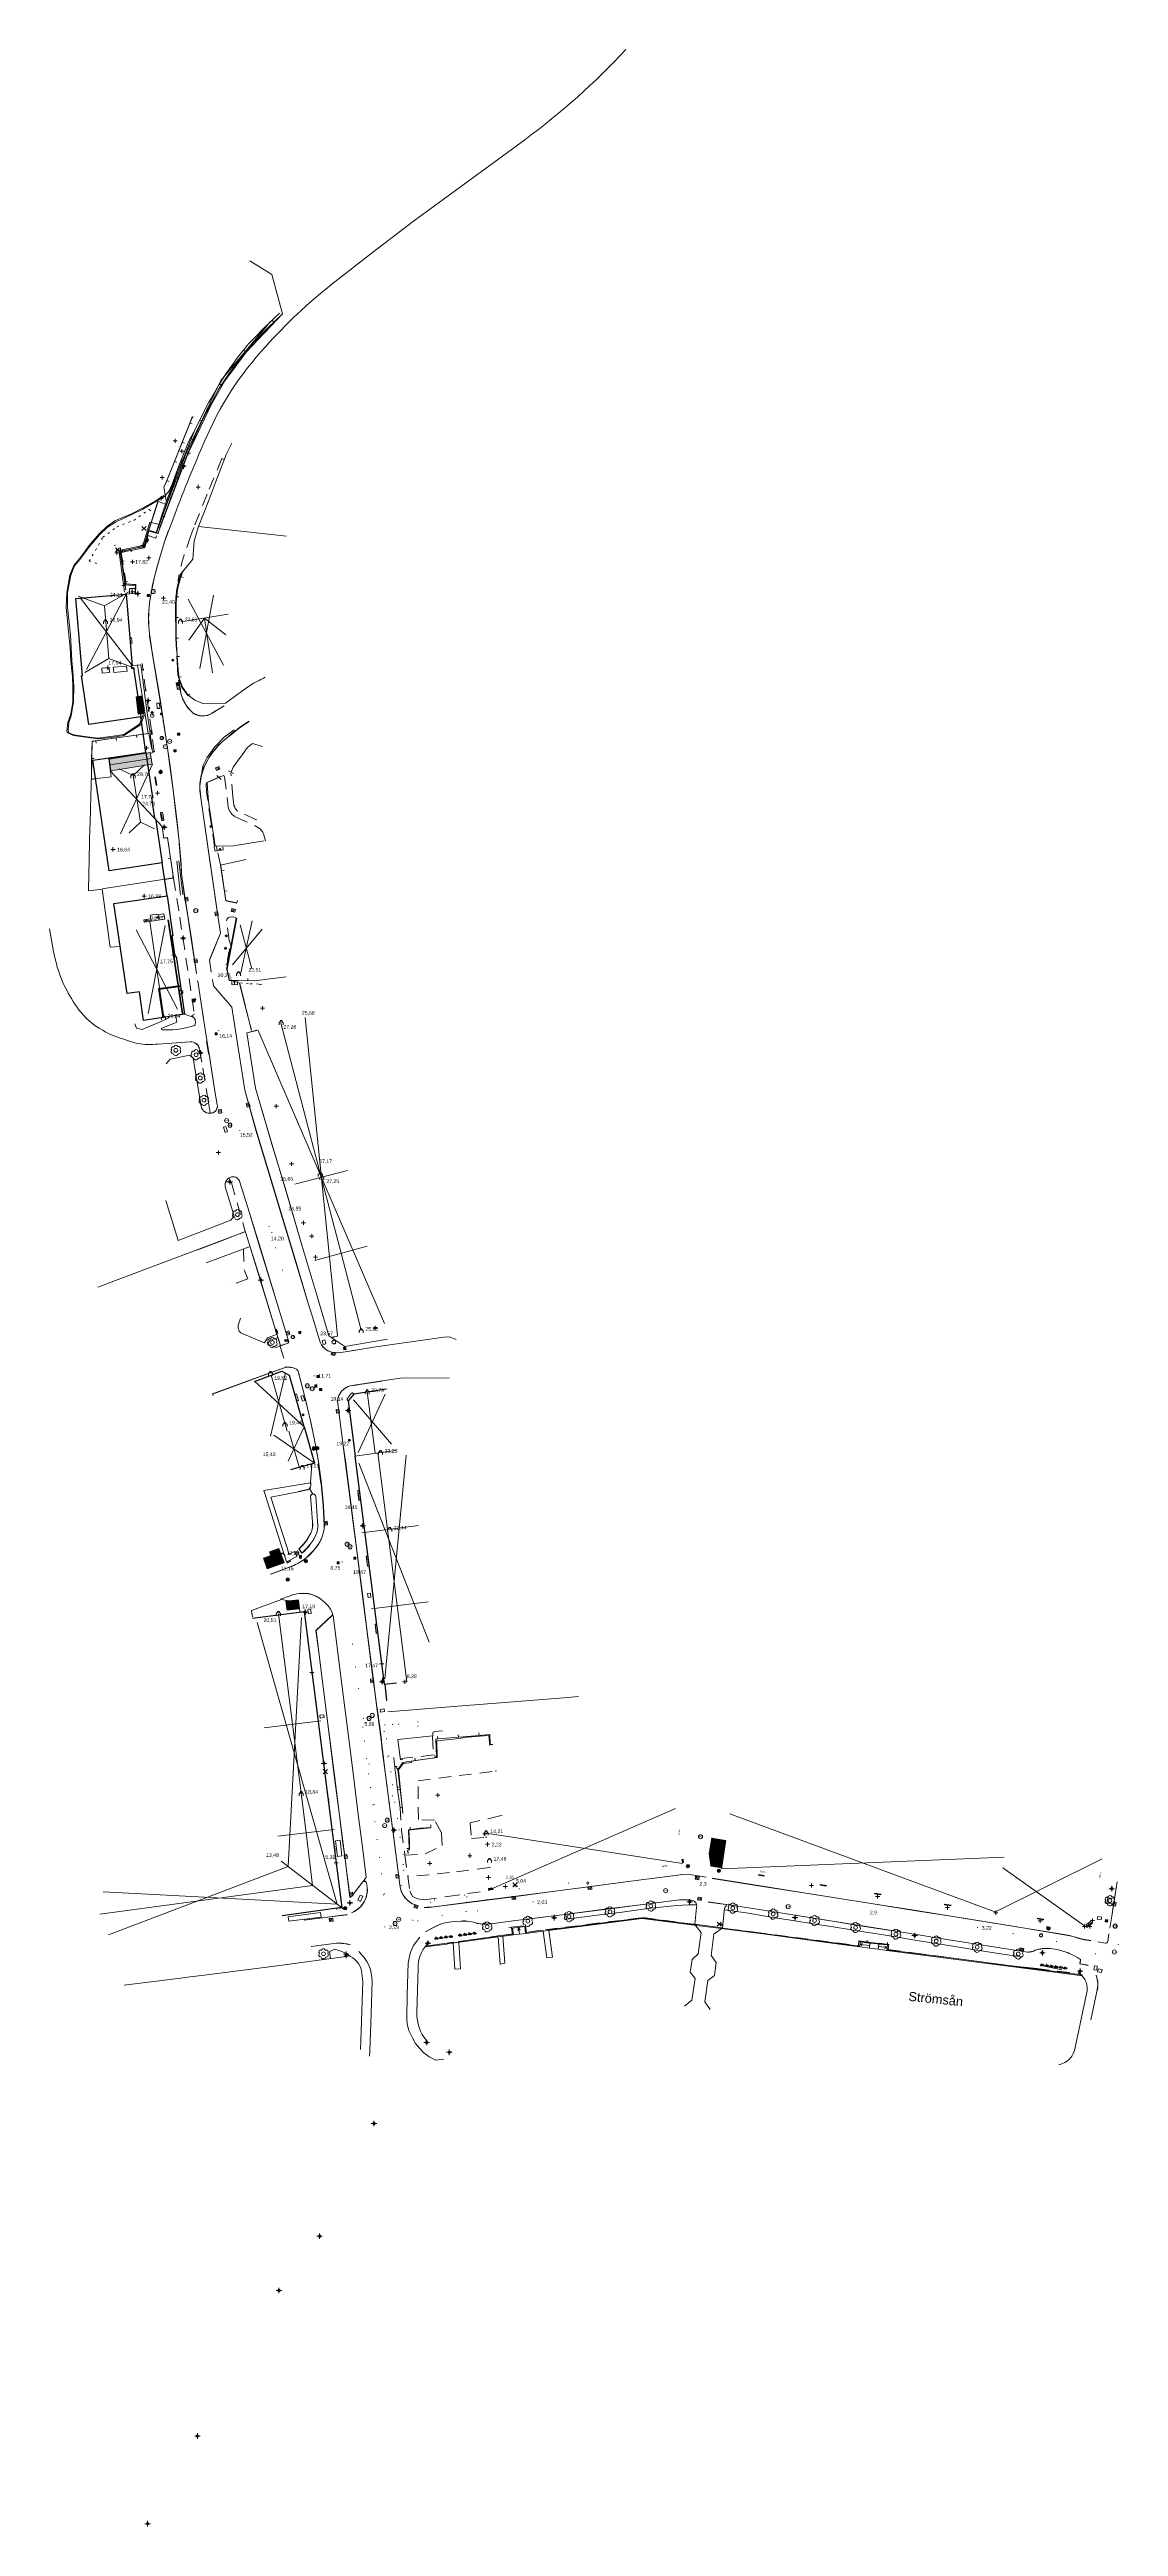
# Model space of a CAD drawing. Header units: metres. Extents: x 102202 to 102550, y 6536111 to 6536964.
# Drawn here: x 102202 to 102460, y 6536111 to 6536710 of the extents above; entities that cross this region are included whole.
import ezdxf
from ezdxf.enums import TextEntityAlignment as Align

# ---------------------------------------------------------------- set-up
doc = ezdxf.new("R2010")
doc.units = ezdxf.units.M
for name, pattern in [('BH90_AGOSLAGSGR', [1.5, 0.5, -1, 0]), ('BH90_GRANS_VAGOMR_BEF', [11, 6, -2, 1, -2]), ('BH90_KBK_BEF', [5, 3, -2]), ('BH90_KBK_GC', [3, 1, -2, 0]), ('Elledning', [0]), ('HELDRAGEN', [0]), ('Heldragen__skalber__', [0])]:
    doc.linetypes.add(name, pattern=pattern)
for name, color, linetype, lineweight in [('Anläggning  linje - Bro', 7, 'BH90_STAKET_V', 0), ('Anläggning  linje - Övrigt', 7, 'HELDRAGEN', 0), ('Hydrografianläggning  linje - Brygga', 7, 'HELDRAGEN', 0), ('Höjdinformation  linje - Taknockslinje', 5, 'HELDRAGEN', 0), ('Höjdinformation  punkt - Berghöjd', 1, 'HELDRAGEN', 0), ('Höjdinformation  punkt - Golvhöjd', 1, 'HELDRAGEN', 0), ('Höjdinformation  punkt - Takhöjd', 1, 'HELDRAGEN', 0), ('Höjdtext - Golvhöjdsetikett nybyggnadskarta', 7, 'HELDRAGEN', 0), ('Höjdtext - Takfotsetikett', 7, 'HELDRAGEN', 0), ('Höjdtext - Takhöjdsetikett nybyggnadskarta', 7, 'HELDRAGEN', 0), ('Kartografisk text mark och vatten - Vattenyta text (VY)', 5, 'HELDRAGEN', 0), ('Kommunikation  linje - Kantsten ök', 7, 'HELDRAGEN', 0), ('Kommunikation  linje - Målad körbanekant', 7, 'HELDRAGEN', 0), ('Kommunikation  punkt - Parkeringsmätare', 6, 'HELDRAGEN', 0), ('Ledningsanordning - Elanordning', 7, 'HELDRAGEN', 0), ('Markanordning  punkt - Grindstolpe', 7, 'HELDRAGEN', 0), ('Terrängpunkt - Gatupunkt', 7, 'HELDRAGEN', 0), ('VA  punkt - Avstängningsventil', 5, 'HELDRAGEN', 0), ('VA  punkt - Brandpost', 5, 'HELDRAGEN', 0), ('VA  punkt - Luftningsbrunn  vatten', 1, 'HELDRAGEN', 0), ('VA  punkt - NB spill', 1, 'HELDRAGEN', 0), ('VA  punkt - SB spill', 1, 'HELDRAGEN', 0), ('VA  punkt - Servisventil', 5, 'HELDRAGEN', 0), ('VA  punkt - Spolpost', 5, 'HELDRAGEN', 0), ('Väganordning  linje - Vägräcke', 7, 'BH90_GRANS_VAGOMR_BEF', 0), ('Vägkant  linje - Gång- och cykelbana', 7, 'BH90_KBK_GC', 0), ('Vägkant  linje - Gångbana', 7, 'BH90_KBK_GC', 0), ('Vägkant  linje - Körbana', 7, 'BH90_KBK_BEF', 0), ('Vägkant  linje - Körbana på tomt', 7, 'BH90_KBK_BEF', 0), ('Övrigt  linje - Stödmur  underkant', 7, 'HELDRAGEN', 0)]:
    doc.layers.add(name, color=color, linetype=linetype, lineweight=lineweight)
for name, color, linetype, lineweight, true_color in [('Byggnad  linje - Komplementbyggnad', 7, 'HELDRAGEN', 9, 0x804000), ('Byggnad  linje - Verksamhet', 7, 'HELDRAGEN', 9, 0x804000), ('Byggnad  linje - Övrig byggnad', 7, 'HELDRAGEN', 9, 0x804000), ('Byggnadstillbehör  linje - Altan', 7, 'HELDRAGEN', 0, 0x804000), ('Byggnadstillbehör  linje - Förbindelsegång', 7, 'HELDRAGEN', 0, 0x804000), ('Byggnadstillbehör  linje - Trappa', 7, 'HELDRAGEN', 0, 0x804000), ('El- och telenät  linje - Telekabel  utsatt', 7, 'HELDRAGEN', 0, 0xff8000), ('Hydrografianläggning  linje - Kaj', 7, 'HELDRAGEN', 0, 0x666666), ('Höjdinformation  linje - Markbrytlinje', 7, 'HELDRAGEN', 0, 0x5f9ea0), ('Höjdinformation  linje - Markhöjdslinje', 7, 'HELDRAGEN', 0, 0x800080), ('Höjdinformation  linje - Takbrytlinje', 7, 'HELDRAGEN', 0, 0x800080), ('Kartografi  linje  bebyggelse - Byggnad  beteckning', 7, 'HELDRAGEN', 0, 0x804000), ('Kartografi  linje  bebyggelse - Byggnadstillbehör  beteckning', 7, 'HELDRAGEN', 0, 0x804000), ('Kartografisk text höjd och stomnät - Gatuhöjd_etikett', 9, 'HELDRAGEN', 0, 0x808080), ('Kartografisk text höjd och stomnät - Markhöjd', 9, 'HELDRAGEN', 0, 0x808080), ('Kartografisk text höjd och stomnät - Markhöjd_etikett', 9, 'HELDRAGEN', 0, 0x808080), ('Kartografisk text höjd och stomnät - Sockehöjd_etikett', 7, 'HELDRAGEN', 0, 0x804000), ('Ledning  linje - Elledning', 7, 'Elledning', 0, 0xff8000), ('Ledningsanordning - Teleanordning', 7, 'HELDRAGEN', 0, 0x800080), ('Mark  punkt - Lövträd', 7, 'HELDRAGEN', 0, 0x008000), ('Markanordning  linje - Mur', 7, 'HELDRAGEN', 0, 0x666666), ('Markanordning  linje - Staket', 7, 'BH90_STAKET_V', 0, 0x059033), ('Markanordning  linje - Stödmur', 7, 'Continuous', 0, 0x666666), ('Markanordning  linje - Övrigt', 7, 'HELDRAGEN', 0, 0x666666), ('Markkantlinje - Övrig mark', 7, 'BH90_AGOSLAGSGR', 0, 0x008000), ('Terrängpunkt - Markhöjd', 7, 'HELDRAGEN', 0, 0x008000), ('Terrängpunkt - Ospecificerad', 7, 'HELDRAGEN', 0, 0x804000), ('VA  punkt - Brunn  okänd', 7, 'HELDRAGEN', 0, 0x8000ff), ('VA  punkt - NB dag', 7, 'HELDRAGEN', 0, 0x008000), ('VA  punkt - RB', 7, 'HELDRAGEN', 0, 0x008000), ('VA  punkt - SB dag', 7, 'HELDRAGEN', 0, 0x008000), ('VA  punkt - TB dag', 7, 'HELDRAGEN', 0, 0x008000), ('Övrigt  linje - Övrig linje', 7, 'HELDRAGEN', 0, 0x800080)]:
    doc.layers.add(name, color=color, linetype=linetype, lineweight=lineweight, true_color=true_color)
for name, color, linetype in [('Byggnad EJ_DB', 1, 'HELDRAGEN'), ('Cykelpollare', 1, 'HELDRAGEN'), ('Entre', 1, 'HELDRAGEN'), ('Nybyggnad', 4, 'Continuous')]:
    doc.layers.add(name, color=color, linetype=linetype)
doc.styles.add('Arial', font='arial.ttf')
doc.styles.add('Arial Narrow', font='ARIALN.TTF')
doc.linetypes.add('BH90_STAKET_V', pattern='A,0,[1,tcsingleline.shx,S=0.707107,R=135,X=2.5,Y=0],0,[1,tcsingleline.shx,S=0.707107,R=135,X=2,Y=0],0,[1,tcsingleline.shx,S=2.5,R=0,X=0,Y=0],0,[1,tcsingleline.shx,S=2.5,R=0,X=2.5,Y=0],-5', length=5)

# ---------------------------------------------------------------- blocks, each defined once
blk = doc.blocks.new('Grind', base_point=(104265.542778, 6536174.27539))
at = {"color": 0, "linetype": 'Heldragen__skalber__', "lineweight": 13}
blk.add_lwpolyline([(104265.042778, 6536173.77539), (104266.042778, 6536174.77539)], dxfattribs=at)
blk = doc.blocks.new('Kryss', base_point=(106305.106, 6538322.0946))
at = {"color": 0, "linetype": 'HELDRAGEN'}
for points in [[(106304.606, 6538321.5946), (106305.606, 6538322.5946)], [(106304.606, 6538322.5946), (106305.606, 6538321.5946)]]:
    blk.add_lwpolyline(points, dxfattribs=at)
blk = doc.blocks.new('Takhöjd', base_point=(103707.200883, 6535346.45879))
at = {"color": 36, "true_color": 0x804000}
for points in [[(103707.200883, 6535346.95879), (103706.700883, 6535346.45879), (103706.700883, 6535345.95879)], [(103706.950883, 6535346.95879), (103707.450883, 6535346.95879)], [(103707.200883, 6535346.95879), (103707.700883, 6535346.45879), (103707.700883, 6535345.95879)]]:
    blk.add_lwpolyline(points, dxfattribs=at)
blk = doc.blocks.new('Entre', base_point=(102333.37, 6536268.22))
at = {"style": 'Arial Narrow'}
blk.add_text('Entre', height=0.4, dxfattribs=at).set_placement((102332.81, 6536268.06))
blk = doc.blocks.new('Cykel', base_point=(102323.37, 6536256.13))
at = {"color": 5}
for points in [[(102323.18, 6536256.13), (102323.26, 6536256.42)], [(102323.26, 6536256.42), (102323.2, 6536256.43)], [(102323.24, 6536256.35), (102323.48, 6536256.35), (102323.57, 6536256.13)]]:
    blk.add_lwpolyline(points, dxfattribs=at)
at = {"color": 7}
for centre in [(102323.18, 6536256.13), (102323.57, 6536256.13)]:
    blk.add_circle(centre, 0.175, dxfattribs=at)
blk = doc.blocks.new('HP', base_point=(102080.709706, 6536617.60651))
for points in [[(102080.209706, 6536617.60651), (102081.209706, 6536617.60651)], [(102080.709706, 6536617.10651), (102080.709706, 6536618.10651)]]:
    blk.add_lwpolyline(points)
blk = doc.blocks.new('Belysningsstolpe', base_point=(102676.543195, 6537864.24634, 6.866687))
at = {"true_color": 0xfafafa}
blk.add_hatch(color=7, dxfattribs=at).paths.add_polyline_path([(102676.843195, 6537864.24634, 1), (102676.243195, 6537864.24634, 0.9999999999)])
at = {"color": 30, "linetype": 'Heldragen__skalber__', "lineweight": 9, "true_color": 0xff8000, "elevation": 6.866687}
for points in [[(102676.243195, 6537864.24634), (102675.883195, 6537864.24634)], [(102676.543195, 6537864.54634), (102676.543195, 6537864.90634)], [(102676.543195, 6537863.94634), (102676.543195, 6537863.58634)], [(102676.843195, 6537864.24634), (102677.203195, 6537864.24634)]]:
    blk.add_lwpolyline(points, dxfattribs=at)
blk.add_lwpolyline([(102676.843195, 6537864.24634, 1), (102676.243195, 6537864.24634, 0.9999999999), (102676.843195, 6537864.24634)], format="xyb", close=True, dxfattribs=at)
blk = doc.blocks.new('Kabelskåp', base_point=(103540.74183, 6537148.87219, 10.10918))
at = {"color": 30, "true_color": 0xff8000, "elevation": 10.10918}
blk.add_lwpolyline([(103540.36683, 6537149.02219), (103541.11683, 6537149.02219), (103541.11683, 6537148.72219), (103540.36683, 6537148.72219)], close=True, dxfattribs=at)
for points in [[(103541.11683, 6537148.97219), (103540.36683, 6537148.97219)], [(103541.11683, 6537148.92219), (103540.36683, 6537148.92219)], [(103541.11683, 6537148.87219), (103540.36683, 6537148.87219)], [(103541.11683, 6537148.82219), (103540.36683, 6537148.82219)], [(103541.11683, 6537148.77219), (103540.36683, 6537148.77219)]]:
    blk.add_lwpolyline(points, dxfattribs=at)
blk = doc.blocks.new('Telekabelskåp', base_point=(102282.565803, 6538228.93629))
at = {"color": 216, "true_color": 0x800080}
blk.add_lwpolyline([(102282.378303, 6538228.78629), (102282.753303, 6538228.78629), (102282.753303, 6538229.08629), (102282.378303, 6538229.08629)], close=True, dxfattribs=at)
for points in [[(102282.378303, 6538229.03629), (102282.753303, 6538229.03629)], [(102282.378303, 6538228.98629), (102282.753303, 6538228.98629)], [(102282.378303, 6538228.93629), (102282.753303, 6538228.93629)], [(102282.378303, 6538228.88629), (102282.753303, 6538228.88629)], [(102282.378303, 6538228.83629), (102282.753303, 6538228.83629)]]:
    blk.add_lwpolyline(points, dxfattribs=at)
blk = doc.blocks.new('Lövträd_w')
at = {"color": 0, "linetype": 'Heldragen__skalber__', "lineweight": 0}
for points in [[(-0.4, 0.04, 0.720759), (-0.26, -0.3)], [(-0.2, 0.34, 0.819803), (-0.4, 0.04)], [(0.18, 0.36, 0.738544), (-0.2, 0.34)], [(0.4, 0.04, 0.71659), (0.18, 0.36)], [(0.22, -0.34, 0.697285), (0.4, 0.04)], [(-0.26, -0.3, 0.754238), (0.22, -0.34)]]:
    blk.add_lwpolyline(points, format="xyb", dxfattribs=at)
at = {"color": 0, "lineweight": 0}
blk.add_circle((0, 0), 0.181, dxfattribs=at)
blk = doc.blocks.new('Rännstensbrunn', base_point=(102231.916048, 6536554.37006))
at = {"color": 96, "true_color": 0x008000}
blk.add_lwpolyline([(102231.466048, 6536554.72006), (102232.366048, 6536554.72006), (102232.366048, 6536554.02006), (102231.466048, 6536554.02006)], close=True, dxfattribs=at)
for points in [[(102231.766048, 6536554.72006), (102231.766048, 6536554.02006)], [(102232.066048, 6536554.72006), (102232.066048, 6536554.02006)]]:
    blk.add_lwpolyline(points, dxfattribs=at)
blk = doc.blocks.new('Servisventil', base_point=(102222.552103, 6536575.7369))
at = {"color": 5}
blk.add_lwpolyline([(102222.366577, 6536575.90447), (102222.552103, 6536575.4869), (102222.737628, 6536575.90447)], dxfattribs=at)
blk.add_circle((102222.552103, 6536575.7369), 0.25, dxfattribs=at)
blk = doc.blocks.new('Brandpost', base_point=(102234.726017, 6536561.92344))
blk.add_hatch(color=5).paths.add_polyline_path([(102234.446017, 6536561.64344), (102234.446017, 6536562.20344), (102235.006017, 6536562.20344), (102235.006017, 6536561.64344)])
at = {"color": 5}
blk.add_lwpolyline([(102234.446017, 6536561.64344), (102234.446017, 6536562.20344), (102235.006017, 6536562.20344), (102235.006017, 6536561.64344)], close=True, dxfattribs=at)
blk = doc.blocks.new('Avstängningsventil', base_point=(102222.52734, 6536574.88349))
at = {"color": 5}
blk.add_lwpolyline([(102222.27734, 6536574.63349), (102222.27734, 6536575.13349), (102222.77734, 6536575.13349), (102222.77734, 6536574.63349)], close=True, dxfattribs=at)
blk.add_lwpolyline([(102222.341814, 6536575.09228), (102222.52734, 6536574.67471), (102222.712866, 6536575.09228)], dxfattribs=at)
blk = doc.blocks.new('Nedstigningsbrunn spill', base_point=(102221.218769, 6536536.84013))
blk.add_circle((102221.218769, 6536536.84013), 0.5)
at = {"style": 'Arial Narrow', "width": 1}
blk.add_text('SNB', height=0.35, dxfattribs=at).set_placement((102220.815718, 6536536.66068))
blk = doc.blocks.new('Brunn okänd', base_point=(102219.048045, 6536532.5725))
at = {"color": 190, "lineweight": 15, "true_color": 0x8000ff}
blk.add_circle((102219.048045, 6536532.5725), 0.45, dxfattribs=at)
blk = doc.blocks.new('Spolbrunn spill', base_point=(102220.20778, 6536527.08002))
for points in [[(102219.85778, 6536526.88637), (102219.85778, 6536527.27367)], [(102219.90778, 6536526.81545), (102219.90778, 6536527.3446)], [(102219.95778, 6536526.76777), (102219.95778, 6536527.39227)], [(102220.00778, 6536526.73361), (102220.00778, 6536527.42643)], [(102220.05778, 6536526.70921), (102220.05778, 6536527.45083)], [(102220.10778, 6536526.69272), (102220.10778, 6536527.46732)], [(102220.15778, 6536526.68316), (102220.15778, 6536527.47688)], [(102220.20778, 6536526.68002), (102220.20778, 6536527.48002)], [(102220.25778, 6536526.68316), (102220.25778, 6536527.47688)], [(102220.30778, 6536526.69272), (102220.30778, 6536527.46732)], [(102220.35778, 6536526.70921), (102220.35778, 6536527.45083)], [(102220.40778, 6536526.73361), (102220.40778, 6536527.42643)], [(102220.45778, 6536526.76777), (102220.45778, 6536527.39227)], [(102220.50778, 6536526.81545), (102220.50778, 6536527.3446)], [(102220.55778, 6536526.88637), (102220.55778, 6536527.27367)]]:
    blk.add_lwpolyline(points)
blk.add_circle((102220.20778, 6536527.08002), 0.4)
blk = doc.blocks.new('Nedstigningsbrunn dag', base_point=(102218.994955, 6536536.63797))
at = {"color": 96, "true_color": 0x008000}
blk.add_circle((102218.994955, 6536536.63797), 0.5, dxfattribs=at)
at = {"color": 96, "true_color": 0x008000, "style": 'Arial Narrow', "width": 1}
blk.add_text('DNB', height=0.35, dxfattribs=at).set_placement((102218.591904, 6536536.45851))
blk = doc.blocks.new('Tillsynsbrunn dag', base_point=(102223.050323, 6536539.80558))
at = {"color": 96, "true_color": 0x008000}
blk.add_lwpolyline([(102222.890323, 6536539.43898), (102223.210323, 6536539.43899), (102223.427923, 6536539.67359), (102223.427923, 6536539.93755), (102223.210323, 6536540.17218), (102222.890323, 6536540.17219), (102222.672719, 6536539.93754), (102222.672719, 6536539.6736)], close=True, dxfattribs=at)
at = {"color": 96, "true_color": 0x008000, "style": 'Arial Narrow'}
blk.add_text('DTB', height=0.28, dxfattribs=at).set_placement((102222.727882, 6536539.66201))
blk = doc.blocks.new('Luftningsbrunn vatten', base_point=(102221.220304, 6536534.06002))
at = {"color": 5}
for points in [[(102220.919849, 6536534.70398), (102221.220304, 6536535.06002), (102221.520758, 6536534.70398)], [(102221.220304, 6536534.06002), (102221.220304, 6536535.06002)]]:
    blk.add_lwpolyline(points, dxfattribs=at)
at = {"color": 5, "lineweight": 15}
blk.add_circle((102221.220304, 6536534.06002), 0.45, dxfattribs=at)
blk = doc.blocks.new('Spolbrunn dag', base_point=(102223.344592, 6536527.39477))
at = {"color": 96, "true_color": 0x008000}
for points in [[(102222.994592, 6536527.20112), (102222.994592, 6536527.58841)], [(102223.044592, 6536527.13019), (102223.044592, 6536527.65934)], [(102223.094592, 6536527.08252), (102223.094592, 6536527.70701)], [(102223.144592, 6536527.04835), (102223.144592, 6536527.74118)], [(102223.194592, 6536527.02396), (102223.194592, 6536527.76557)], [(102223.244592, 6536527.00747), (102223.244592, 6536527.78206)], [(102223.294592, 6536526.9979), (102223.294592, 6536527.79163)], [(102223.344592, 6536526.99477), (102223.344592, 6536527.79477)], [(102223.394592, 6536526.9979), (102223.394592, 6536527.79163)], [(102223.444592, 6536527.00747), (102223.444592, 6536527.78206)], [(102223.494592, 6536527.02396), (102223.494592, 6536527.76557)], [(102223.544592, 6536527.04835), (102223.544592, 6536527.74118)], [(102223.594592, 6536527.08252), (102223.594592, 6536527.70701)], [(102223.644592, 6536527.13019), (102223.644592, 6536527.65934)], [(102223.694592, 6536527.20112), (102223.694592, 6536527.58841)]]:
    blk.add_lwpolyline(points, dxfattribs=at)
blk.add_circle((102223.344592, 6536527.39477), 0.4, dxfattribs=at)
blk = doc.blocks.new('VA-VSP', base_point=(93.92, 93.06))
blk.add_lwpolyline([(93.67, 93.06, 1), (94.17, 93.06, 1)], format="xyb", close=True)

msp = doc.modelspace()

# ---------------------------------------------------------------- hatches: boundary and pattern name
at = {"layer": 'Byggnad  linje - Komplementbyggnad', "true_color": 0xd3cebc}
for points in [[(102226.38, 6536537.52), (102225.93, 6536540.32), (102215.97, 6536538.73), (102216.42, 6536535.92)], [(102253.33, 6536345.52), (102254.23, 6536342.98), (102258.29, 6536344.41), (102257.03, 6536347.89), (102254.81, 6536347.09), (102255.13, 6536346.14)]]:
    msp.add_hatch(color=9, dxfattribs=at).paths.add_polyline_path(points)
at = {"layer": 'Byggnad  linje - Verksamhet', "true_color": 0xd3cebc}
msp.add_hatch(color=9, dxfattribs=at).paths.add_polyline_path([(102364.16, 6536270.85), (102361.58, 6536271.24), (102361.2, 6536274.12), (102361.78, 6536277.78), (102365.13, 6536277.27)])
at = {"layer": 'Byggnad  linje - Övrig byggnad', "true_color": 0xd3cebc}
for points in [[(102223.05, 6536549.64), (102222.51, 6536553.84), (102223.93, 6536554.02), (102224.42, 6536549.8)], [(102258.75, 6536335.11), (102261.77, 6536335.47), (102262.06, 6536333.28), (102259.04, 6536332.92)]]:
    msp.add_hatch(color=9, dxfattribs=at).paths.add_polyline_path(points)
at = {"layer": 'Byggnad EJ_DB', "true_color": 0xd3cebc}
for points in [[(102230.27, 6536499.86), (102233.71, 6536477.22)], [(102244.47, 6536487.98), (102246.83, 6536500.27)]]:
    msp.add_hatch(color=9, dxfattribs=at).paths.add_polyline_path(points)

# ---------------------------------------------------------------- linework, layer by layer
at = {"layer": 'Anläggning  linje - Bro', "linetype": 'BH90_STAKET_V'}
for points, elevation in [([(102292.8, 6536252.07, 0.195208), (102290.73, 6536246.42)], 2.27), ([(102452.36, 6536240.2, 0.320815), (102450.49, 6536245.22)], 4.42), ([(102290.43, 6536235.62, 0.18862), (102292.77, 6536228.86)], 2.35), ([(102445.67, 6536222.99, 0.320241), (102449.6, 6536227.23)], 4.36)]:
    msp.add_lwpolyline(points, format="xyb", dxfattribs=dict(at, elevation=elevation))
for points in [[(102355.15, 6536237.17), (102356.94, 6536238.62), (102357.71, 6536243.87), (102356.5, 6536245.41), (102356.97, 6536248.48), (102358.47, 6536249.81), (102359.14, 6536254.97)], [(102362.21, 6536254.58), (102361.56, 6536249.46), (102362.77, 6536247.74), (102362.35, 6536244.64), (102360.74, 6536243.37), (102360.05, 6536238.25), (102361.38, 6536236.35)]]:
    msp.add_lwpolyline(points, dxfattribs=at)
msp.add_lwpolyline([(102276.82, 6536226.73), (102276.98, 6536231.24), (102277.35, 6536243.15), (102277.1, 6536245.08, 0.262546), (102274.37, 6536249.17)], format="xyb", dxfattribs=at)
for points in [[(102292.77, 6536252.36, 2.27), (102292.8, 6536252.07, 2.27)], [(102359.14, 6536254.97, 2.3), (102357.55, 6536257.05, 2.26)], [(102364.33, 6536256.15, 2.25), (102362.21, 6536254.58, 2.29)], [(102290.73, 6536246.42, 2.33), (102290.43, 6536235.62, 2.35)], [(102449.6, 6536227.23, 4.45), (102452.36, 6536240.2, 4.42)], [(102450.49, 6536245.22, 4.29), (102450.53, 6536245.49, 4.29)]]:
    msp.add_polyline3d(points, dxfattribs=at)
at = {"layer": 'Anläggning  linje - Övrigt', "linetype": 'HELDRAGEN'}
msp.add_lwpolyline([(102269.53, 6536248.62), (102269.32, 6536250.45), (102270.61, 6536250.98), (102272.26, 6536250.44), (102273.16, 6536250.03), (102273.78, 6536249.6), (102274.37, 6536249.17)], dxfattribs=at)
for points in [[(102227.81, 6536601.02, 13.87), (102225.61, 6536594.09, 17.68), (102227.38, 6536593.52, 17.75), (102229.63, 6536600.43, 13.91)], [(102220.9, 6536578.71, 0), (102220.91, 6536579.99, 0), (102222.29, 6536580.01, 0), (102222.2, 6536578.8, 17.75)], [(102246.99, 6536485.18, 17.07), (102247, 6536484.17, 16.54), (102245.65, 6536484.21, 16.55), (102245.68, 6536485.22, 17.04)], [(102316.5, 6536256.42, 1.69), (102313.55, 6536256.03, 1.68), (102313.75, 6536254.46, 0), (102316.65, 6536254.8, 1.71)], [(102399.84, 6536251.22, 0), (102399.99, 6536252.46, 0), (102397.6, 6536252.72, 2.36), (102397.54, 6536251.53, 2.39)], [(102401.98, 6536250.94, 0), (102402.14, 6536252.22, 0), (102404.19, 6536252, 2.52), (102404.05, 6536250.67, 2.51)]]:
    msp.add_polyline3d(points, close=True, dxfattribs=at)
msp.add_polyline3d([(102357.55, 6536257.05, 2.26), (102364.33, 6536256.15, 2.25)], dxfattribs=at)
at = {"layer": 'Byggnad  linje - Komplementbyggnad', "linetype": 'HELDRAGEN'}
for points in [[(102226.38, 6536537.52), (102225.93, 6536540.32), (102215.97, 6536538.73), (102216.42, 6536535.92)], [(102253.33, 6536345.52), (102254.23, 6536342.98), (102258.29, 6536344.41), (102257.03, 6536347.89), (102254.81, 6536347.09), (102255.13, 6536346.14)]]:
    msp.add_lwpolyline(points, close=True, dxfattribs=at)
at = {"layer": 'Byggnad  linje - Verksamhet', "linetype": 'HELDRAGEN'}
msp.add_lwpolyline([(102364.16, 6536270.85), (102361.58, 6536271.24), (102361.2, 6536274.12), (102361.78, 6536277.78), (102365.13, 6536277.27)], close=True, dxfattribs=at)
at = {"layer": 'Byggnad  linje - Övrig byggnad', "linetype": 'HELDRAGEN'}
msp.add_lwpolyline([(102223.05, 6536549.64), (102222.51, 6536553.84), (102223.93, 6536554.02), (102224.42, 6536549.8)], close=True, dxfattribs=at)
msp.add_polyline3d([(102258.75, 6536335.11, 8.64), (102261.77, 6536335.47, 8.6), (102262.06, 6536333.28, 8.36), (102259.04, 6536332.92, 8.36)], close=True, dxfattribs=at)
at = {"layer": 'Byggnad EJ_DB', "linetype": 'HELDRAGEN'}
for points in [[(102230.27, 6536499.86, 16.88), (102233.71, 6536477.22, 16.37)], [(102244.47, 6536487.98, 16.44), (102246.83, 6536500.27, 17.29)]]:
    msp.add_polyline3d(points, close=True, dxfattribs=at)
for points in [[(102251.13, 6536388.26, 11.89), (102257.79, 6536390.73, 11.92), (102259.51, 6536389.79, 11.96), (102263.07, 6536377.33, 11.01), (102263.12, 6536377.32, 11.01), (102265.62, 6536368.47, 10.27), (102259.86, 6536366.88, 9.86)], [(102283.1, 6536386.41, 12.37), (102275.16, 6536385.21, 11.66), (102273.81, 6536383.57, 11.46), (102275.53, 6536370.21, 10.33), (102275.41, 6536370.18, 10.33), (102282.53, 6536315.02, 6.57), (102285.5, 6536315.4, 0)]]:
    msp.add_polyline3d(points, dxfattribs=at)
at = {"layer": 'Byggnad EJ_DB'}
for points in [[(102250.69, 6536331.05, 8.09), (102263.16, 6536332.63, 8.23), (102272.29, 6536261.02, 2.11), (102257.8, 6536259.05, 2.12)], [(102361.72, 6536277.91, 2.5), (102361.13, 6536274.13, 2.43), (102361.49, 6536271.16, 2.4), (102364.16, 6536270.75, 2.47), (102364.11, 6536270.42, 2.47)]]:
    msp.add_polyline3d(points, dxfattribs=at)
at = {"layer": 'Byggnadstillbehör  linje - Altan', "linetype": 'HELDRAGEN'}
msp.add_lwpolyline([(102217, 6536560.96), (102217.11, 6536559.7), (102220.32, 6536560.02), (102220.22, 6536561.22)], close=True, dxfattribs=at)
at = {"layer": 'Byggnadstillbehör  linje - Förbindelsegång', "linetype": 'HELDRAGEN'}
for points in [[(102271.23, 6536273.35), (102272.25, 6536273.55), (102271.86, 6536277.31), (102270.76, 6536277.16)], [(102259.27, 6536258.77), (102259.42, 6536257.75), (102267.26, 6536258.75), (102267.08, 6536259.82)]]:
    msp.add_lwpolyline(points, close=True, dxfattribs=at)
at = {"layer": 'Byggnadstillbehör  linje - Trappa', "linetype": 'HELDRAGEN'}
for points in [[(102214.19, 6536560.72), (102214.29, 6536559.55), (102216.07, 6536559.67), (102215.97, 6536560.87)], [(102224.5, 6536499.28), (102224.41, 6536499.89), (102226.04, 6536500.14), (102226.13, 6536499.52)], [(102226.13, 6536499.52), (102229.44, 6536500.02), (102229.25, 6536501.33), (102227.43, 6536501.06), (102227.39, 6536501.26), (102225.9, 6536501.01)]]:
    msp.add_lwpolyline(points, close=True, dxfattribs=at)
for points, elevation in [([(102229.01, 6536525.65, 0.296323), (102228.71, 6536525.86)], 17.52), ([(102229.04, 6536523.9, 0.316282), (102229.23, 6536524.22)], 17.52), ([(102273.52, 6536383.83, -0.398803), (102273.52, 6536384.06)], 11.65), ([(102274.56, 6536385.36, -0.463531), (102274.95, 6536385.41)], 11.65), ([(102452.32, 6536256.48, 0.76186), (102452.48, 6536256.27)], 4.16), ([(102453.7, 6536257.17, 0.960081), (102453.55, 6536257.41)], 4.16)]:
    msp.add_lwpolyline(points, format="xyb", dxfattribs=dict(at, elevation=elevation))
at = {"layer": 'Byggnadstillbehör  linje - Trappa', "linetype": 'HELDRAGEN', "elevation": 4.16}
msp.add_lwpolyline([(102452.4, 6536256.56), (102452.32, 6536256.48)], dxfattribs=at)
at = {"layer": 'Byggnadstillbehör  linje - Trappa', "linetype": 'HELDRAGEN'}
for points in [[(102221.12, 6536566.77, 17.92), (102221.54, 6536566.81, 17.93), (102221.43, 6536568.1, 17.92), (102221.01, 6536568.06, 17.92)], [(102227.01, 6536534.38, 17.73), (102227.21, 6536534.42, 17.73), (102227.54, 6536532.41, 17.71), (102227.33, 6536532.38, 17.71)], [(102228.64, 6536524.2, 17.7), (102228.86, 6536524.24, 17.7), (102228.68, 6536525.48, 17.7), (102228.44, 6536525.45, 17.54)], [(102261.27, 6536383.64, 11.79), (102261.42, 6536383.68, 11.79), (102261.49, 6536383.57, 11.6), (102261.76, 6536383.63, 11.6), (102261.29, 6536385.22, 11.58), (102260.85, 6536385.09, 11.79)], [(102276.78, 6536359.55, 9.76), (102276.44, 6536359.51, 9.75), (102276.13, 6536361.88, 9.76), (102276.47, 6536361.92, 9.76)], [(102278.53, 6536346, 8.94), (102278.2, 6536345.96, 8.94), (102278.5, 6536343.57, 8.93), (102278.84, 6536343.62, 8.93)], [(102280.65, 6536329.56, 7.8), (102280.32, 6536329.52, 7.8), (102280.59, 6536327.36, 7.8), (102280.93, 6536327.4, 7.8)], [(102374.39, 6536268.78, 2.83), (102374.37, 6536268.62, 2.83), (102373.09, 6536268.81, 2.83), (102373.11, 6536268.99, 2.83)], [(102387.97, 6536266.63, 3.02), (102387.95, 6536266.47, 3.02), (102389.42, 6536266.24, 3.02), (102389.44, 6536266.4, 3.02)], [(102402.65, 6536264.3, 3.09), (102402.62, 6536264.14, 3.09), (102401.11, 6536264.39, 3.09), (102401.14, 6536264.54, 3.09)], [(102419.59, 6536261.61, 3.37), (102419.57, 6536261.45, 3.37), (102418.03, 6536261.7, 3.36), (102418.05, 6536261.86, 3.36)], [(102441.94, 6536258.22, 3.83), (102441.92, 6536258.09, 3.83), (102440.49, 6536258.31, 3.83), (102440.51, 6536258.45, 3.83)], [(102452.18, 6536256.87, 4.36), (102453.32, 6536257.67, 4.36), (102453.53, 6536257.36, 4.38), (102452.4, 6536256.56, 4.38)]]:
    msp.add_polyline3d(points, close=True, dxfattribs=at)
for points in [[(102228.71, 6536525.86, 17.53), (102228.39, 6536525.8, 17.55), (102228.7, 6536523.85, 17.53)], [(102228.7, 6536523.85, 17.53), (102229.04, 6536523.9, 17.52)], [(102229.23, 6536524.22, 17.51), (102229.01, 6536525.65, 17.52)], [(102273.52, 6536384.06, 11.65), (102274.56, 6536385.36, 11.65)], [(102273.81, 6536383.57, 11.46), (102273.52, 6536383.83, 11.65)], [(102274.95, 6536385.41, 11.66), (102275.16, 6536385.21, 11.66), (102273.81, 6536383.57, 11.46)], [(102453.55, 6536257.41, 4.17), (102453.52, 6536257.39, 4.17), (102453.53, 6536257.36, 4.17), (102452.4, 6536256.56, 4.16)], [(102452.48, 6536256.27, 4.16), (102453.7, 6536257.17, 4.16)]]:
    msp.add_polyline3d(points, dxfattribs=at)
at = {"layer": 'El- och telenät  linje - Telekabel  utsatt', "color": 30, "linetype": 'HELDRAGEN', "true_color": 0xff8000}
for points in [[(102236.47, 6536617.87, 14.43), (102235.32, 6536615.81, 14.47), (102234.33, 6536613.25, 14.59), (102232.85, 6536609.65, 14.49), (102231.2, 6536605.19, 14.35), (102230.5, 6536603.63, 14.33), (102229.36, 6536602.21, 13.74), (102227.46, 6536601.08, 13.75), (102224.15, 6536599.15, 13.74), (102221.49, 6536597.88, 13.52), (102219.52, 6536597.03, 13.29), (102217.56, 6536596.07, 13.15), (102215.51, 6536594.72, 13.06), (102213.7, 6536593.01, 12.96), (102211.25, 6536590.17, 12.9), (102210.15, 6536588.66, 12.84), (102208.94, 6536587.01, 12.82), (102207.58, 6536585.49, 12.72), (102206.73, 6536583.22, 12.68), (102205.94, 6536579.02, 12.68), (102205.89, 6536575.51, 12.7), (102206.64, 6536568.78, 12.76), (102206.82, 6536565.7, 12.73), (102206.95, 6536562.41, 12.7), (102207.2, 6536560.16, 12.68), (102207.32, 6536558.65, 12.66), (102207.43, 6536556.33, 12.64), (102207.37, 6536552.71, 12.62), (102206.8, 6536549.18, 12.47), (102206.24, 6536547.6, 12.39), (102206.09, 6536545.66, 12.33), (102206.26, 6536545.12, 12.29), (102207.49, 6536544.63, 12.53), (102210.13, 6536544.24, 13.21), (102213.25, 6536543.84, 14.26), (102216.44, 6536544.23, 15.28), (102219.55, 6536544.69, 15.44), (102223.35, 6536547.21, 15.66), (102224.32, 6536549.66, 15.73)], [(102224.51, 6536549.47, 15.74), (102223.61, 6536547.04, 15.65), (102219.57, 6536544.49, 15.41), (102216.51, 6536543.99, 15.22), (102213.37, 6536543.62, 14.26), (102210.28, 6536544.05, 13.2), (102207.38, 6536544.43, 12.51), (102205.93, 6536545.06, 12.29), (102205.78, 6536545.54, 12.3), (102206.04, 6536547.59, 12.38), (102206.72, 6536549.65, 12.49), (102207.21, 6536552.63, 12.61), (102207.24, 6536556.2, 12.59), (102207.15, 6536558.66, 12.68), (102207.01, 6536560.07, 12.68), (102206.7, 6536562.4, 12.68), (102206.58, 6536565.63, 12.7), (102206.27, 6536568.72, 12.77), (102205.64, 6536575.47, 12.67), (102205.75, 6536579.05, 12.66), (102206.51, 6536583.26, 12.68), (102207.42, 6536585.57, 12.72), (102208.76, 6536587.11, 12.79), (102210.02, 6536588.79, 12.83), (102211.1, 6536590.31, 12.9), (102213.59, 6536593.21, 12.98), (102215.43, 6536594.97, 13.09), (102217.41, 6536596.35, 13.21), (102219.49, 6536597.26, 13.3), (102221.39, 6536598.08, 13.47), (102224.1, 6536599.44, 13.71), (102227.35, 6536601.28, 13.73), (102229.21, 6536602.45, 13.75)], [(102233.23, 6536505.87, 16.87), (102232.37, 6536514.1, 17.15)], [(102232.85, 6536514.13, 17.13), (102233.8, 6536505.98, 16.85)]]:
    msp.add_polyline3d(points, dxfattribs=at)
at = {"layer": 'Hydrografianläggning  linje - Brygga', "color": 7, "linetype": 'HELDRAGEN'}
for points in [[(102300.56, 6536252.66), (102300.96, 6536246.21), (102299.63, 6536246.12), (102299.21, 6536252.47)], [(102311.24, 6536254.12), (102311.69, 6536247.57), (102310.57, 6536247.35), (102310.08, 6536253.96)], [(102322.3, 6536255.5), (102323.24, 6536249.03), (102321.84, 6536248.85), (102320.97, 6536255.33)]]:
    msp.add_lwpolyline(points, close=True, dxfattribs=at)
at = {"layer": 'Hydrografianläggning  linje - Kaj', "color": 251, "linetype": 'HELDRAGEN', "true_color": 0x666666}
msp.add_lwpolyline([(102399.84, 6536251.22), (102401.98, 6536250.94)], dxfattribs=at)
for points in [[(102397.54, 6536251.53, 2.39), (102392.56, 6536252.2, 2.35), (102374.69, 6536254.57, 2.13), (102364.65, 6536255.89, 2.03), (102357.47, 6536256.79, 1.92), (102345.56, 6536258.31, 1.85), (102344.84, 6536258.35, 1.85), (102332.93, 6536256.86, 1.81), (102321.6, 6536255.41, 1.74), (102316.65, 6536254.8, 1.71)], [(102313.55, 6536256.03, 1.68), (102313.75, 6536254.46, 1.74), (102306.61, 6536253.5, 1.71), (102297.77, 6536252.27, 1.62), (102297.74, 6536252.19, 1.75), (102292.37, 6536251.55, 2.24)], [(102219.6, 6536242.25, 1.86), (102233.22, 6536243.96, 1.94), (102234.94, 6536244.18, 1.93), (102239.59, 6536244.79, 1.93), (102256.63, 6536246.98, 1.91), (102273.85, 6536249.29, 2.26)], [(102451.28, 6536244.5, 4.08), (102450.81, 6536244.59, 4.02), (102450.75, 6536244.62, 4.11), (102445.25, 6536245.32, 3.4), (102445.22, 6536245.31, 3.19), (102437.87, 6536246.29, 3.09), (102427.08, 6536247.64, 2.81), (102415.94, 6536249.11, 2.72), (102404.05, 6536250.67, 2.51)]]:
    msp.add_polyline3d(points, dxfattribs=at)
at = {"layer": 'Höjdinformation  linje - Markbrytlinje', "color": 135, "linetype": 'HELDRAGEN', "true_color": 0x5f9ea0}
for points in [[(102246.22, 6536545.81, 18.18), (102243.84, 6536544.06, 17.96), (102241.57, 6536541.75, 17.73), (102239.64, 6536539.04, 17.56), (102238.74, 6536537.3, 17.46), (102238.38, 6536535.59, 17.42)], [(102446.4, 6536245.96, 3.64), (102441.82, 6536246.93, 3.32)]]:
    msp.add_polyline3d(points, dxfattribs=at)
msp.add_polyline3d([(102270.81, 6536397.96, 12.31), (102270.75, 6536397.54, 12.27), (102270.38, 6536397.3, 12.24), (102269.93, 6536397.51, 12.25), (102269.84, 6536397.89, 12.3), (102270.36, 6536398.22, 12.34)], close=True, dxfattribs=at)
at = {"layer": 'Höjdinformation  linje - Markhöjdslinje', "color": 216, "linetype": 'HELDRAGEN', "true_color": 0x800080}
for points in [[(102250, 6536659.21, 15.46), (102255.31, 6536655.93, 16.24), (102257.92, 6536646.38, 16.93), (102249.15, 6536637.12, 17.14), (102243.98, 6536630.21, 17.2), (102240.65, 6536624.42, 17.25), (102235.13, 6536612.72, 17.42), (102227.78, 6536593.33, 17.72), (102225.57, 6536593.88, 17.76), (102224.43, 6536589.87, 17.81), (102218.76, 6536588.72, 17.84), (102219.95, 6536581.14, 17.85), (102222.42, 6536580.97, 17.74), (102222.33, 6536578.55, 17.74)], [(102255.05, 6536644.54, 16.09), (102243.01, 6536630.28, 14.21), (102234.62, 6536612.76, 14.4), (102228.08, 6536595.46, 14.4), (102225.82, 6536596.07, 14), (102224.17, 6536590.38, 17.33), (102218.77, 6536589.3, 16.26)], [(102219.69, 6536579.09, 15.88), (102218.41, 6536588.71, 15.62)]]:
    msp.add_polyline3d(points, dxfattribs=at)
at = {"layer": 'Höjdinformation  linje - Takbrytlinje', "color": 216, "linetype": 'HELDRAGEN', "true_color": 0x800080}
for points in [[(102208.48, 6536578.14), (102214.85, 6536575.79), (102220.73, 6536579.17)], [(102239.06, 6536572.85), (102235.29, 6536567.47)], [(102239.06, 6536572.85), (102244.21, 6536568.83)], [(102222.22, 6536560.73), (102215.92, 6536563.09), (102210.11, 6536559.72)], [(102218.42, 6536536.43), (102221.82, 6536534.77), (102224.55, 6536537.38)], [(102226.98, 6536521.85), (102223.59, 6536523.5), (102220.86, 6536520.88)], [(102273.6, 6536439.3), (102260.93, 6536435.95)], [(102278.38, 6536421), (102265.75, 6536417.49)], [(102285.28, 6536371.58), (102275.43, 6536370.21)], [(102277.14, 6536351.66), (102290.77, 6536353.41)], [(102279.47, 6536333.24), (102293.14, 6536334.99)], [(102253.5, 6536304.51), (102267.16, 6536306.2)], [(102256.81, 6536278.27), (102270.41, 6536279.95)], [(102257.57, 6536272.24), (102272.81, 6536260.59)]]:
    msp.add_lwpolyline(points, dxfattribs=at)
at = {"layer": 'Höjdinformation  linje - Taknockslinje', "color": 5, "linetype": 'HELDRAGEN'}
for points in [[(102214.85, 6536575.79), (102215.92, 6536563.09)], [(102233.35, 6536571.93), (102244.78, 6536573.77)], [(102239.06, 6536572.85), (102240.99, 6536559.61)], [(102221.82, 6536534.77), (102223.59, 6536523.5)], [(102225.8, 6536499.47), (102229.21, 6536476.26)], [(102247.88, 6536487.07), (102250.62, 6536499.61)], [(102257.51, 6536474.95), (102267.27, 6536437.62)], [(102267.27, 6536437.62), (102272.07, 6536419.25)], [(102272.07, 6536419.25), (102276.93, 6536400.65)], [(102259.03, 6536376.2), (102255.17, 6536389.79)], [(102280.36, 6536370.9), (102278.38, 6536385.77)], [(102259.48, 6536376.26), (102261.92, 6536367.58)], [(102288.02, 6536315.62), (102280.99, 6536370.99)], [(102253.78, 6536344.25), (102257.84, 6536345.67)], [(102256.99, 6536332.06), (102260.33, 6536305.36)], [(102260.33, 6536305.36), (102263.61, 6536279.11)], [(102263.61, 6536279.11), (102265.19, 6536266.41), (102213.72, 6536259.43)]]:
    msp.add_lwpolyline(points, dxfattribs=at)
at = {"layer": 'Kartografi  linje  bebyggelse - Byggnad  beteckning', "linetype": 'HELDRAGEN'}
for points in [[(102209.07, 6536577.7), (102221.58, 6536561.34)], [(102220.11, 6536578.65), (102210.54, 6536560.43)], [(102243.61, 6536561.5), (102235.12, 6536577.4)], [(102241.2, 6536578.4), (102237.93, 6536560.68)], [(102226.16, 6536538.91), (102216.19, 6536537.32)], [(102216.27, 6536535.89), (102228.93, 6536522.39)], [(102226.5, 6536537.53), (102218.7, 6536520.71)], [(102229.54, 6536498.52), (102225.46, 6536477.21)], [(102252.96, 6536497.61), (102245.84, 6536489.03)], [(102247.69, 6536498.67), (102250.51, 6536488.04)], [(102222.49, 6536497.46), (102232.53, 6536478.29)], [(102263.36, 6536476.23), (102271.18, 6536399.29)], [(102251.99, 6536473.25), (102282.57, 6536402.26)], [(102254.99, 6536375.06), (102258.65, 6536390.3)], [(102251.14, 6536388.3), (102263.07, 6536377.35)], [(102275.06, 6536383.8), (102284.25, 6536373.1)], [(102276.23, 6536371.07), (102282.74, 6536385.19)], [(102265.58, 6536368.59), (102255.82, 6536375.23)], [(102263.13, 6536377.3), (102259.29, 6536368.98)], [(102276.37, 6536368.46), (102293.37, 6536325.23)], [(102282.68, 6536316.37), (102287.81, 6536370.46)], [(102253.78, 6536344.25), (102257.79, 6536345.81)], [(102251.81, 6536329.94), (102271.14, 6536261.88)], [(102262.55, 6536331.21), (102259.25, 6536270.95)], [(102352.93, 6536284.99), (102308.87, 6536265.74)], [(102366.1, 6536283.73), (102430.44, 6536259.89)], [(102354.67, 6536271.67), (102307.17, 6536279.06)], [(102215.84, 6536254.43), (102259.25, 6536270.95)], [(102432.48, 6536273.2), (102364.1, 6536270.42)], [(102430.48, 6536260.12), (102456.11, 6536272.84)], [(102432.09, 6536270.61), (102451.85, 6536256.64)], [(102214.57, 6536264.83), (102271.14, 6536261.88)]]:
    msp.add_lwpolyline(points, dxfattribs=at)
msp.add_polyline3d([(102258.75, 6536335.11, 8.64), (102260.42, 6536333.99, 8.64), (102260.38, 6536334.45, 8.64), (102262.06, 6536333.28, 8.36)], dxfattribs=at)
at = {"layer": 'Kartografi  linje  bebyggelse - Byggnadstillbehör  beteckning', "linetype": 'HELDRAGEN'}
for points in [[(102221.86, 6536579.35), (102221.55, 6536578.75), (102221.28, 6536579.36)], [(102221.6, 6536580), (102221.55, 6536578.75)], [(102224.6, 6536499.61), (102225.15, 6536499.99)], [(102226.08, 6536499.83), (102224.6, 6536499.61)], [(102225.24, 6536499.4), (102224.6, 6536499.61)], [(102227.37, 6536500.38), (102228.1, 6536500.89)], [(102229.34, 6536500.67), (102227.37, 6536500.38)], [(102228.22, 6536500.1), (102227.37, 6536500.38)], [(102246.58, 6536484.79), (102246.33, 6536485.2), (102246.07, 6536484.81)], [(102246.32, 6536484.19), (102246.33, 6536485.2)], [(102314.82, 6536255.51), (102315.02, 6536256.23), (102315.4, 6536255.59)], [(102315.2, 6536254.63), (102315.02, 6536256.23)], [(102398.13, 6536251.75), (102397.57, 6536252.12), (102398.2, 6536252.35)], [(102399.92, 6536251.84), (102397.57, 6536252.12)], [(102452.97, 6536256.96), (102452.76, 6536257.27)], [(102452.78, 6536257.14), (102452.76, 6536257.27)], [(102452.76, 6536257.27), (102452.87, 6536257.21)], [(102402.06, 6536251.58), (102404.12, 6536251.34)], [(102403.56, 6536251.7), (102404.12, 6536251.34), (102403.49, 6536251.1)]]:
    msp.add_lwpolyline(points, dxfattribs=at)
at = {"layer": 'Kommunikation  linje - Kantsten ök', "color": 7, "linetype": 'HELDRAGEN'}
for points, elevation in [([(102225.76, 6536576.45, 0.066764), (102225.74, 6536569.03)], 17.68), ([(102236.16, 6536550, -0.177346), (102233.21, 6536555.42)], 17.53), ([(102240.86, 6536549.84, -0.303424), (102236.16, 6536550, -0.177346)], 17.96), ([(102244.33, 6536543.69, -0.034523), (102249.86, 6536547.85)], 18.05), ([(102238.56, 6536535.59, -0.151912), (102244.33, 6536543.69, -0.034523)], 17.5), ([(102237.98, 6536531.1, -0.099238), (102238.56, 6536535.59, -0.151912)], 17.38), ([(102235.63, 6536470.37, -0.384517), (102237.82, 6536468.63)], 16.13), ([(102240.76, 6536453.15, -0.432852), (102238.26, 6536454.78)], 15.62), ([(102242.13, 6536455.26, -0.43182), (102240.76, 6536453.15, -0.432852)], 15.76), ([(102245.62, 6536437.71, 0.415627), (102244.09, 6536435.29)], 15.05), ([(102247.62, 6536436.46, 0.388795), (102245.62, 6536437.71, 0.415627)], 14.98), ([(102259.04, 6536397.4, 0.391801), (102259.38, 6536398.06)], 12.32), ([(102266.79, 6536398.46, 0.348254), (102270.99, 6536395.2)], 12.29), ([(102258.54, 6536391.62, -0.15477), (102261.12, 6536391.3, -0.182443)], 11.92), ([(102261.12, 6536391.3, -0.182443), (102261.71, 6536390.67)], 11.88), ([(102274.27, 6536387.18, 0.305781), (102271.23, 6536383.62)], 11.57), ([(102264.77, 6536363.09, -0.278979), (102264.05, 6536362.1)], 9.97), ([(102265.94, 6536360.48, 0.799168), (102264.72, 6536360.58)], 9.9), ([(102265.21, 6536354.31, -0.132763), (102264.78, 6536351.53)], 9.51), ([(102262.62, 6536346.76, 0.119652), (102266.21, 6536351.67, 0.057556)], 8.99), ([(102268.03, 6536353.45, -0.179771), (102265.56, 6536347.55, -0.063779)], 9.29), ([(102266.21, 6536351.67, 0.057556), (102266.47, 6536353.28)], 9.36), ([(102262.24, 6536344.64, -0.053278), (102258.92, 6536343.08)], 8.8), ([(102265.56, 6536347.55, -0.063779), (102262.92, 6536345.06)], 9.01), ([(102259.77, 6536336.44, -0.123888), (102264.23, 6536336.91, -0.229127)], 8.62), ([(102264.23, 6536336.91, -0.229127), (102269.95, 6536332.36, -0.360631)], 8.5), ([(102269.95, 6536332.36, -0.360631), (102269.88, 6536331.69)], 8.02), ([(102278.4, 6536265.96, -0.306853), (102275.29, 6536260.11)], 2.2), ([(102277.32, 6536267.23, -0.611329), (102278.25, 6536266.91)], 2.21), ([(102286.29, 6536266.51, 0.291489), (102290.16, 6536261.59)], 2.08), ([(102294.55, 6536261.22, -0.02991), (102292.41, 6536261.08)], 2.11), ([(102270.97, 6536252.4, -0.080342), (102274.38, 6536252.01)], 2.04), ([(102294.65, 6536256.34, -0.107975), (102299.43, 6536257.65)], 2.13), ([(102301.09, 6536257.75, -0.093828), (102305.05, 6536257.23)], 2.09), ([(102457.47, 6536252.85, -0.437699), (102456.92, 6536252.43)], 4.12), ([(102438.1, 6536250.25, 0.118627), (102439.98, 6536250.7, -0.141286)], 3.37), ([(102439.98, 6536250.7, -0.141286), (102444.79, 6536250.94, -0.105975)], 3.47), ([(102444.79, 6536250.94, -0.105975), (102450.9, 6536248.49)], 3.69), ([(102454.65, 6536244.58, -0.171183), (102454.84, 6536240.73)], 4.32)]:
    msp.add_lwpolyline(points, format="xyb", dxfattribs=dict(at, elevation=elevation))
for points in [[(102230.3, 6536593.84, 17.64), (102229.48, 6536591.51, 17.67), (102229.34, 6536591.03, 17.62), (102228.55, 6536588.62, 17.68), (102227.58, 6536585.25, 17.67), (102226.95, 6536582.82, 17.67), (102226.5, 6536580.88, 17.68), (102226.12, 6536578.93, 17.69), (102225.76, 6536576.45, 17.68)], [(102225.74, 6536569.03, 17.68), (102225.78, 6536568.49, 17.74), (102226.36, 6536564.54, 17.7), (102228.19, 6536553.69, 17.6), (102230.08, 6536541.42, 17.53), (102230.19, 6536540.93, 17.44), (102230.71, 6536536.99, 17.41), (102230.78, 6536536.56, 17.46), (102231.53, 6536530.62, 17.38), (102232.29, 6536524.19, 17.3), (102232.36, 6536523.74, 17.24), (102232.89, 6536518.79, 17.15), (102232.92, 6536518.35, 17.2), (102233.34, 6536513.41, 17.09), (102233.5, 6536511.16, 16.98), (102233.63, 6536509.79, 16.94), (102234.23, 6536505.54, 16.8), (102234.94, 6536501.36, 16.75), (102235.86, 6536495.25, 16.59), (102237.13, 6536486.91, 16.42), (102237.03, 6536486.9, 16.42)], [(102233.21, 6536555.42, 17.51), (102232.81, 6536557.79, 17.48)], [(102243.79, 6536551.64, 18.3), (102240.86, 6536549.84, 17.96)], [(102240.69, 6536487.28, 16.48), (102240.26, 6536490.11, 16.57), (102240.31, 6536490.3, 16.58), (102242.92, 6536496.62, 16.65), (102242.11, 6536501.91, 16.74), (102240.74, 6536511.53, 17.01), (102240.6, 6536512.43, 16.99), (102239.9, 6536517.54, 17.11), (102238.28, 6536528.81, 17.37), (102237.98, 6536531.1, 17.38)], [(102237.3, 6536485.04, 16.37), (102237.42, 6536485.06, 16.37), (102238.23, 6536479.65, 16.26), (102238.8, 6536476.13, 16.18)], [(102240.98, 6536485.35, 16.44), (102241.24, 6536483.94, 16.45), (102245.64, 6536478.74, 16.26), (102246.62, 6536472.59, 16.12), (102248.84, 6536458.68, 15.81), (102251.52, 6536448.99, 15.48), (102255.46, 6536435.92, 14.87), (102257.97, 6536427.66, 14.32), (102260.95, 6536417.82, 13.65), (102264.08, 6536407.43, 12.91), (102265.48, 6536402.81, 12.59), (102266.79, 6536398.46, 12.29)], [(102232.24, 6536470.1, 15.96), (102235.63, 6536470.37, 16.13)], [(102239.57, 6536470.46, 16.06), (102240.02, 6536467.52, 16.04), (102240.15, 6536467.41, 16.03), (102241.05, 6536461.62, 15.9), (102241.65, 6536457.98, 15.83), (102242.13, 6536455.26, 15.76)], [(102283.28, 6536398.48, 13), (102273.01, 6536396.7, 12.31), (102269.15, 6536399.31, 12.5), (102266.07, 6536409.7, 13.21), (102262.7, 6536420.99, 14), (102258.62, 6536434.87, 14.9), (102255.59, 6536444.83, 15.41), (102251.39, 6536459.17, 16.02), (102250.37, 6536465.83, 16.14), (102249.33, 6536472.55, 16.3), (102251.68, 6536473.15, 16.47)], [(102238.26, 6536454.78, 15.75), (102236.35, 6536466.45, 16.17), (102235.47, 6536467.15, 16.13), (102230.72, 6536466.18, 15.87), (102229.75, 6536465.09, 15.79)], [(102244.09, 6536435.29, 15.02), (102246.24, 6536428.19, 14.95)], [(102259.38, 6536398.06, 12.34), (102256.39, 6536407.88, 13.13), (102252.31, 6536421.18, 14.04), (102249.91, 6536429.04, 14.56), (102247.62, 6536436.46, 14.98)], [(102248.57, 6536425.61, 14.44), (102248.98, 6536424.29, 14.33)], [(102249.93, 6536421.27, 14.16), (102253.07, 6536410.99, 13.49), (102255.92, 6536401.81, 12.8), (102257.43, 6536396.8, 12.38), (102257.25, 6536396.75, 12.38)], [(102257.43, 6536396.91, 12.33), (102259.04, 6536397.4, 12.32)], [(102274.84, 6536395.7, 12.15), (102276.13, 6536395.92, 12.34), (102280.46, 6536396.6, 12.67)], [(102241.12, 6536384.87, 11.7), (102241, 6536385.21, 11.71), (102250.85, 6536388.82, 11.86), (102258.54, 6536391.62, 11.92)], [(102261.71, 6536390.67, 11.85), (102262.67, 6536387.03, 11.62), (102263.56, 6536383.5, 11.4), (102264.03, 6536381.5, 11.15)], [(102270.99, 6536395.2, 12.04), (102272.53, 6536395.36, 12.07)], [(102282.05, 6536388.36, 12.25), (102276.56, 6536387.55, 11.8), (102275.74, 6536387.39, 11.66), (102274.27, 6536387.18, 11.57)], [(102264.6, 6536378.97, 10.97), (102264.75, 6536378.35, 11.01), (102265.63, 6536374.16, 10.7), (102265.98, 6536372.34, 10.51), (102266.68, 6536368.4, 10.25), (102266.57, 6536368.24, 10.24), (102267.17, 6536363.67, 9.92), (102267.3, 6536363.53, 9.91), (102267.78, 6536358.24, 9.59), (102268.03, 6536353.45, 9.29)], [(102271.23, 6536383.62, 11.26), (102271.33, 6536382.77, 11.2), (102271.48, 6536381.78, 11.06), (102271.72, 6536379.65, 10.92), (102271.79, 6536379.04, 10.95), (102272.59, 6536372.75, 10.49), (102273.12, 6536369.04, 10.23), (102274.25, 6536360.2, 9.65), (102276.05, 6536346.05, 8.8), (102277.16, 6536337.53, 8.26), (102278.32, 6536328.35, 7.66), (102279.89, 6536315.99, 6.61), (102280.13, 6536313.94, 6.45), (102280.75, 6536309.54, 5.97), (102280.83, 6536309.33, 5.96), (102281.85, 6536301.63, 5.25), (102281.83, 6536301.16, 5.23), (102282.17, 6536298.5, 4.93), (102282.78, 6536293.76, 4.41), (102284.31, 6536282.02, 3.15), (102285.1, 6536275.92, 2.53), (102285.78, 6536270.36, 2.13), (102286.04, 6536268.31, 2.12), (102286.29, 6536266.51, 2.08)], [(102264.05, 6536362.1, 9.93), (102261.73, 6536361.62, 9.92)], [(102264.71, 6536363.78, 9.96), (102264.77, 6536363.09, 9.97)], [(102264.72, 6536360.58, 9.87), (102265.21, 6536354.31, 9.51)], [(102266.47, 6536353.28, 9.42), (102265.94, 6536360.48, 9.9)], [(102264.78, 6536351.53, 9.35), (102263.85, 6536349.97, 9.25), (102262.95, 6536348.78, 9.18), (102261.91, 6536347.79, 9.07), (102262.62, 6536346.76, 8.99)], [(102258.92, 6536343.08, 8.72), (102255.05, 6536341.68, 8.65)], [(102258.88, 6536344.61, 8.82), (102261.38, 6536345.91, 8.94), (102260.79, 6536347.09, 9.07)], [(102262.92, 6536345.06, 8.81), (102262.24, 6536344.64, 8.8)], [(102257.43, 6536335.58, 8.63), (102259.77, 6536336.44, 8.62)], [(102269.88, 6536331.69, 7.97), (102266, 6536328.03, 7.72), (102266.68, 6536322.74, 7.32), (102267.88, 6536313.13, 6.47), (102269.1, 6536303.56, 5.57), (102270.45, 6536292.97, 4.46), (102271.69, 6536283.34, 3.35), (102272.54, 6536276.49, 2.57), (102272.96, 6536273.43, 2.4), (102273.45, 6536269.38, 2.23), (102274.24, 6536263.44, 2.06)], [(102274.28, 6536263.45, 2.06), (102274.86, 6536264.03, 2.07), (102277.32, 6536267.23, 2.21)], [(102278.25, 6536266.91, 2.22), (102278.4, 6536265.96, 2.2)], [(102360.4, 6536268.4, 2.36), (102355.86, 6536269.11, 2.29), (102354.78, 6536269.06, 2.32), (102342.12, 6536267.39, 2.23), (102331.9, 6536266.08, 2.1), (102323.18, 6536264.93, 2.1), (102313.76, 6536263.69, 2.07), (102303.59, 6536262.39, 2.08), (102294.55, 6536261.22, 2.11)], [(102453.39, 6536253.03, 3.97), (102451.45, 6536253.37, 3.9), (102450.24, 6536253.69, 3.88), (102449.16, 6536254.04, 3.86), (102447.94, 6536254.34, 3.81), (102434.96, 6536256.49, 3.47), (102423.04, 6536258.4, 3.19), (102411.15, 6536260.3, 3.07), (102400.76, 6536261.94, 2.92), (102386.5, 6536264.22, 2.77), (102373.51, 6536266.25, 2.61), (102361.83, 6536268.11, 2.42)], [(102459.75, 6536267.26, 5.12), (102458.71, 6536260.62, 4.51), (102458.46, 6536258.95, 4.35), (102457.99, 6536256.06, 4.21)], [(102273.54, 6536259.33, 2.01), (102269.38, 6536258.8, 2.07), (102263.14, 6536257.98, 2.08)], [(102275.29, 6536260.11, 2.05), (102274.59, 6536259.74, 2)], [(102290.16, 6536261.59, 1.95), (102290.65, 6536261.54, 1.95)], [(102292.41, 6536261.08, 2.04), (102292.22, 6536261.16, 2.02)], [(102318.35, 6536258.39, 2.04), (102326.11, 6536259.36, 2.06), (102336.45, 6536260.68, 2.12), (102345.07, 6536261.77, 2.26), (102353.89, 6536262.87, 2.39), (102356.4, 6536262.92, 2.33)], [(102360.88, 6536262.36, 2.38), (102367.53, 6536261.42, 2.5), (102377.8, 6536259.82, 2.63), (102389.46, 6536257.96, 2.74), (102398.64, 6536256.49, 2.83), (102408.73, 6536254.9, 2.94), (102418.59, 6536253.34, 3.03), (102429.92, 6536251.54, 3.24), (102438.1, 6536250.25, 3.37)], [(102264.95, 6536251.58, 1.99), (102270.97, 6536252.4, 2.04)], [(102292.51, 6536255.15, 2.15), (102294.65, 6536256.34, 2.13)], [(102299.43, 6536257.65, 2.09), (102301.09, 6536257.75, 2.09)], [(102305.05, 6536257.23, 2.03), (102306.14, 6536256.98, 1.98), (102307.7, 6536257.03, 2.01)], [(102456.92, 6536252.43, 4.1), (102456, 6536252.59, 4.06), (102455.12, 6536252.75, 3.98)], [(102457.77, 6536254.65, 4.11), (102457.66, 6536253.93, 4.15), (102457.47, 6536252.85, 4.12)], [(102450.9, 6536248.49, 3.96), (102450.77, 6536247.4, 4.01), (102452.75, 6536247.05, 4.03)], [(102454.84, 6536240.73, 4.42), (102453.37, 6536233.89, 4.49)]]:
    msp.add_polyline3d(points, dxfattribs=at)
at = {"layer": 'Kommunikation  linje - Målad körbanekant', "color": 7, "linetype": 'HELDRAGEN'}
msp.add_polyline3d([(102277.48, 6536267.43, 2.18), (102278.19, 6536268.37, 2.24), (102277.17, 6536276.32, 2.71), (102276.24, 6536283.57, 3.38), (102275.23, 6536291.5, 4.26), (102274.25, 6536299.32, 5.17), (102272.98, 6536309.3, 6.2), (102272.28, 6536314.97, 6.71), (102270.2, 6536331.62, 7.95)], dxfattribs=at)
at = {"layer": 'Ledning  linje - Elledning', "color": 30, "linetype": 'Elledning', "true_color": 0xff8000}
for points in [[(102226.43, 6536544.72, 17.57), (102226.32, 6536545.78, 17.56), (102226.12, 6536545.76, 17.56), (102226.24, 6536544.7, 17.57)], [(102259.78, 6536344.95, 8.8), (102258.97, 6536344.56, 8.79), (102259.08, 6536344.34, 8.79), (102259.89, 6536344.73, 8.8)]]:
    msp.add_polyline3d(points, close=True, dxfattribs=at)
at = {"layer": 'Markanordning  linje - Mur', "color": 251, "linetype": 'HELDRAGEN', "true_color": 0x666666}
for points in [[(102250.43, 6536473.13, 16.4), (102249.15, 6536478.23, 16.51), (102247.54, 6536484.56, 16.65)], [(102283.05, 6536311.05, 6.21), (102282.66, 6536315.04, 6.57)]]:
    msp.add_polyline3d(points, dxfattribs=at)
at = {"layer": 'Markanordning  linje - Staket', "color": 104, "linetype": 'BH90_STAKET_V', "true_color": 0x059033}
for points in [[(102245.64, 6536615.11), (102244.34, 6536612.54), (102242.22, 6536606.95), (102240.04, 6536601.08), (102237.58, 6536594.99), (102258.85, 6536592.63)], [(102244.56, 6536487.83), (102245.05, 6536485.29), (102245.68, 6536485.27)], [(102246.99, 6536485.23), (102251.07, 6536485.1), (102258.8, 6536486.06)], [(102253.63, 6536361.17), (102253.39, 6536361.92), (102264.67, 6536363.74)], [(102258.89, 6536344.61), (102253.63, 6536361.17)], [(102259.56, 6536335.2), (102257.71, 6536335.55), (102250.44, 6536332.89), (102250.63, 6536331.31)]]:
    msp.add_lwpolyline(points, dxfattribs=at)
at = {"layer": 'Markanordning  linje - Staket', "color": 104, "linetype": 'BH90_STAKET_V', "true_color": 0x059033, "elevation": 18.94}
msp.add_lwpolyline([(102233.29, 6536582.55, 0.076339), (102232.23, 6536576.71)], format="xyb", dxfattribs=at)
at = {"layer": 'Markanordning  linje - Staket', "color": 104, "linetype": 'BH90_STAKET_V', "true_color": 0x059033}
msp.add_lwpolyline([(102244.17, 6536552.25), (102248.9, 6536555.71), (102250.88, 6536557.07, 0.00555), (102253.7, 6536558.52)], format="xyb", dxfattribs=at)
for points in [[(102237.58, 6536594.99, 0), (102236.56, 6536591.5, 0), (102236.21, 6536587.11, 0), (102233.79, 6536584.09, 0), (102233.29, 6536582.55, 18.94)], [(102232.23, 6536576.71, 18.89), (102232.22, 6536574.78, 18.88), (102232.24, 6536568.01, 17.75), (102232.47, 6536563.72, 17.62), (102232.67, 6536560.28, 17.7), (102232.95, 6536558.32, 17.72), (102233.7, 6536556.17, 17.72), (102235.08, 6536554.21, 17.78)], [(102235.08, 6536554.21, 17.78), (102236.71, 6536553.01, 17.92), (102238.64, 6536552.19, 18.02), (102244.17, 6536552.25, 18.41)], [(102253.05, 6536541.76, 0), (102250.7, 6536542.49, 18.62), (102249.49, 6536541.55, 18.4), (102246, 6536536.83, 18.09), (102245.48, 6536535.6, 18.06)], [(102242.56, 6536534.27, 17.86), (102239.71, 6536533.05, 17.59), (102239.82, 6536530.46, 17.53), (102240.12, 6536527.86, 0), (102241.64, 6536517.74, 0), (102243.65, 6536517.69, 0)], [(102214.29, 6536507.36, 0), (102231.55, 6536510, 0), (102230.08, 6536519.73, 17.35), (102229.27, 6536519.61, 17.45)], [(102243.65, 6536517.69, 17.67), (102246.07, 6536517.76, 0), (102253.47, 6536518.97, 0)], [(102247.6, 6536484.44, 16.64), (102248.88, 6536479.33, 16.54)], [(102264.67, 6536363.74, 9.97), (102265.03, 6536368.34, 10.25)], [(102262.03, 6536333.3, 8.35), (102262.11, 6536332.62, 8.29)], [(102282.75, 6536314.94, 0), (102283.11, 6536311.3, 6.35)], [(102322.07, 6536255.66, 1.74), (102344.98, 6536258.58, 1.86), (102358.1, 6536256.85, 2.27)], [(102292.52, 6536251.72, 2.27), (102299.29, 6536252.63, 1.63)], [(102300.47, 6536252.81, 1.65), (102309.96, 6536254.12, 1.73)], [(102310.96, 6536254.25, 1.71), (102313.53, 6536254.59, 1.71), (102313.3, 6536256.11, 1.71)], [(102316.65, 6536256.54, 1.68), (102316.84, 6536255.02, 1.71), (102320.92, 6536255.55, 1.74)], [(102363.76, 6536256.13, 2.25), (102397.38, 6536251.74, 2.39)], [(102397.4, 6536252.91, 2.39), (102404.37, 6536252.14, 2.57)], [(102404.17, 6536250.84, 2.52), (102419.51, 6536248.84, 2.7), (102440.34, 6536246.15, 3.12), (102451.3, 6536244.76, 4.33)]]:
    msp.add_polyline3d(points, dxfattribs=at)
at = {"layer": 'Markanordning  linje - Stödmur', "color": 251, "linetype": 'Continuous', "true_color": 0x666666}
for points in [[(102249.68, 6536639.14), (102251.84, 6536641.34)], [(102251.84, 6536641.34), (102252.99, 6536642.51)], [(102251.84, 6536641.34), (102252.27, 6536640.92)], [(102252.99, 6536642.51), (102255.41, 6536644.85)], [(102252.99, 6536642.51), (102252.99, 6536642.51)], [(102252.99, 6536642.51), (102252.99, 6536642.51)], [(102255.41, 6536644.85), (102257.16, 6536646.55)], [(102255.41, 6536644.85), (102255.82, 6536644.42)], [(102245.47, 6536633.66), (102247, 6536635.83)], [(102247, 6536635.83), (102248.48, 6536637.65)], [(102247, 6536635.83), (102247, 6536635.83)], [(102247, 6536635.83), (102247, 6536635.83)], [(102248.48, 6536637.65), (102249.68, 6536639.14)], [(102248.48, 6536637.65), (102248.94, 6536637.27)], [(102249.68, 6536639.14), (102249.68, 6536639.14)], [(102249.68, 6536639.14), (102249.68, 6536639.14)], [(102242.41, 6536629.11), (102242.68, 6536629.51)], [(102242.68, 6536629.51), (102244.27, 6536631.95)], [(102242.68, 6536629.51), (102243.18, 6536629.19)], [(102244.27, 6536631.95), (102245.47, 6536633.66)], [(102244.27, 6536631.95), (102244.27, 6536631.95)], [(102244.27, 6536631.95), (102244.27, 6536631.95)], [(102245.47, 6536633.66), (102245.96, 6536633.32)], [(102245.47, 6536633.66), (102245.96, 6536633.32)], [(102238.44, 6536621.79), (102240.2, 6536625.18)], [(102240.2, 6536625.18), (102240.55, 6536625.86)], [(102240.2, 6536625.18), (102240.73, 6536624.9)], [(102240.55, 6536625.86), (102242.41, 6536629.11)], [(102240.55, 6536625.86), (102240.55, 6536625.86)], [(102240.55, 6536625.86), (102240.55, 6536625.86)], [(102242.41, 6536629.11), (102242.41, 6536629.11)], [(102242.41, 6536629.11), (102242.41, 6536629.11)], [(102233.65, 6536615.37), (102235.51, 6536620.01)], [(102235.51, 6536620.01), (102236.1, 6536621.47)], [(102235.51, 6536620.01), (102236.07, 6536619.79)], [(102235.83, 6536616.19), (102236.84, 6536618.7)], [(102236.1, 6536621.47), (102236.1, 6536621.47)], [(102236.1, 6536621.47), (102236.1, 6536621.47)], [(102236.1, 6536621.47), (102236.25, 6536621.37)], [(102236.84, 6536618.7), (102237.9, 6536620.74)], [(102236.84, 6536618.7), (102236.84, 6536618.7)], [(102236.84, 6536618.7), (102236.84, 6536618.7)], [(102237.9, 6536620.74), (102238.44, 6536621.79)], [(102237.9, 6536620.74), (102238.43, 6536620.46)], [(102238.44, 6536621.79), (102238.44, 6536621.79)], [(102238.44, 6536621.79), (102238.44, 6536621.79)], [(102231.79, 6536610.73), (102233.65, 6536615.37)], [(102232.71, 6536608.42), (102233.97, 6536611.55)], [(102233.65, 6536615.37), (102234.21, 6536615.15)], [(102233.97, 6536611.55), (102235.09, 6536614.35)], [(102233.97, 6536611.55), (102234.53, 6536611.33)], [(102235.09, 6536614.35), (102235.83, 6536616.19)], [(102235.09, 6536614.35), (102235.09, 6536614.35)], [(102235.09, 6536614.35), (102235.09, 6536614.35)], [(102235.83, 6536616.19), (102236.39, 6536615.96)], [(102229.23, 6536604.57), (102229.69, 6536605.48)], [(102229.69, 6536605.52), (102229.92, 6536606.09)], [(102229.69, 6536605.48), (102229.69, 6536605.52)], [(102229.69, 6536605.52), (102229.69, 6536605.52)], [(102229.69, 6536605.52), (102229.69, 6536605.52)], [(102229.92, 6536606.09), (102231.79, 6536610.73)], [(102229.92, 6536606.09), (102230.48, 6536605.87)], [(102231.04, 6536603.84), (102232.15, 6536606.89)], [(102231.79, 6536610.73), (102232.34, 6536610.51)], [(102232.15, 6536606.89), (102232.71, 6536608.42)], [(102232.15, 6536606.89), (102232.72, 6536606.68)], [(102232.71, 6536608.42), (102232.71, 6536608.42)], [(102232.71, 6536608.42), (102232.71, 6536608.42)], [(102228.86, 6536597.45), (102230.47, 6536602.18)], [(102229.82, 6536601.3), (102229.23, 6536604.57)], [(102229.23, 6536604.57), (102229.23, 6536604.57)], [(102229.23, 6536604.57), (102229.23, 6536604.57)], [(102229.82, 6536601.3), (102230.41, 6536601.41)], [(102230.47, 6536602.18), (102231.04, 6536603.84)], [(102230.47, 6536602.18), (102231.04, 6536601.99)], [(102231.04, 6536603.84), (102231.04, 6536603.84)], [(102231.04, 6536603.84), (102231.04, 6536603.84)], [(102224.93, 6536591.79), (102225.6, 6536594.07)], [(102227.41, 6536593.55), (102228.86, 6536597.45)], [(102227.41, 6536593.55), (102227.97, 6536593.34)], [(102228.86, 6536597.45), (102229.43, 6536597.26)], [(102218.63, 6536588.91), (102221.2, 6536589.47)], [(102219.01, 6536586.57), (102218.63, 6536588.91)], [(102218.63, 6536588.91), (102218.63, 6536588.91)], [(102218.63, 6536588.91), (102218.63, 6536588.91)], [(102221.2, 6536589.47), (102224.45, 6536590.19)], [(102221.2, 6536589.47), (102221.33, 6536588.89)], [(102224.45, 6536590.19), (102224.93, 6536591.79)], [(102224.93, 6536591.79), (102225.5, 6536591.62)], [(102219.01, 6536586.57), (102219.61, 6536586.66)], [(102219.82, 6536581.63), (102219.01, 6536586.57)], [(102219.82, 6536581.63), (102220.41, 6536581.73)], [(102219.94, 6536580.88), (102219.82, 6536581.63)], [(102232.69, 6536580.86), (102232.84, 6536581.44)], [(102232.84, 6536581.44), (102233.01, 6536582.01)], [(102232.84, 6536581.44), (102232.84, 6536581.44)], [(102232.84, 6536581.44), (102232.84, 6536581.44)], [(102233.01, 6536582.01), (102233.2, 6536582.58)], [(102233.01, 6536582.01), (102233.01, 6536582.01)], [(102233.01, 6536582.01), (102233.01, 6536582.01)], [(102233.2, 6536582.58), (102233.29, 6536582.88)], [(102233.29, 6536582.88), (102233.69, 6536584.12)], [(102233.29, 6536582.88), (102233.86, 6536582.69)], [(102222.34, 6536580.61), (102219.94, 6536580.88)], [(102219.94, 6536580.88), (102219.94, 6536580.88)], [(102219.94, 6536580.88), (102219.94, 6536580.88)], [(102220.11, 6536578.65), (102220.9, 6536578.71)], [(102220.11, 6536578.65), (102220.15, 6536578.05)], [(102222.2, 6536578.8), (102222.34, 6536580.61)], [(102222.2, 6536578.8), (102222.8, 6536578.75)], [(102232.12, 6536574.78), (102232.13, 6536576.71)], [(102232.13, 6536576.71), (102232.16, 6536577.31)], [(102232.13, 6536576.71), (102232.13, 6536576.71)], [(102232.13, 6536576.71), (102232.13, 6536576.71)], [(102232.16, 6536577.31), (102232.2, 6536577.91)], [(102232.16, 6536577.31), (102232.16, 6536577.31)], [(102232.16, 6536577.31), (102232.16, 6536577.31)], [(102232.2, 6536577.91), (102232.21, 6536578.01)], [(102232.2, 6536577.91), (102232.2, 6536577.91)], [(102232.2, 6536577.91), (102232.2, 6536577.91)], [(102232.21, 6536578.01), (102232.26, 6536578.5)], [(102232.21, 6536578.01), (102232.81, 6536577.95)], [(102232.26, 6536578.5), (102232.34, 6536579.1)], [(102232.26, 6536578.5), (102232.26, 6536578.5)], [(102232.26, 6536578.5), (102232.26, 6536578.5)], [(102232.34, 6536579.1), (102232.44, 6536579.69)], [(102232.34, 6536579.1), (102232.34, 6536579.1)], [(102232.34, 6536579.1), (102232.34, 6536579.1)], [(102232.44, 6536579.69), (102232.56, 6536580.27)], [(102232.44, 6536579.69), (102232.44, 6536579.69)], [(102232.44, 6536579.69), (102232.44, 6536579.69)], [(102232.56, 6536580.27), (102232.69, 6536580.86)], [(102232.56, 6536580.27), (102232.56, 6536580.27)], [(102232.56, 6536580.27), (102232.56, 6536580.27)], [(102232.69, 6536580.86), (102232.69, 6536580.86)], [(102232.69, 6536580.86), (102232.69, 6536580.86)], [(102232.13, 6536573.01), (102232.12, 6536574.78)], [(102232.12, 6536574.78), (102232.12, 6536574.78)], [(102232.12, 6536574.78), (102232.12, 6536574.78)], [(102232.14, 6536568.01), (102232.13, 6536573.01)], [(102232.13, 6536573.01), (102232.73, 6536573.01)], [(102232.14, 6536568.01), (102232.74, 6536568.01)], [(102232.39, 6536563.52), (102232.37, 6536563.71)], [(102232.39, 6536563.52), (102232.99, 6536563.55)], [(102232.57, 6536560.27), (102232.39, 6536563.52)], [(102223.64, 6536561.54), (102221.58, 6536561.34)], [(102223.79, 6536560.38), (102223.64, 6536561.54)], [(102223.79, 6536560.38), (102224.39, 6536560.46)], [(102224.47, 6536555.42), (102223.79, 6536560.38)], [(102232.82, 6536558.54), (102232.57, 6536560.27)], [(102232.57, 6536560.27), (102232.57, 6536560.27)], [(102232.57, 6536560.27), (102232.57, 6536560.27)], [(102232.82, 6536558.54), (102233.41, 6536558.62)], [(102232.85, 6536558.29), (102232.82, 6536558.54)], [(102233.61, 6536556.12), (102232.85, 6536558.29)], [(102232.85, 6536558.29), (102232.85, 6536558.29)], [(102232.85, 6536558.29), (102232.85, 6536558.29)], [(102224.47, 6536555.42), (102225.06, 6536555.5)], [(102225.14, 6536550.47), (102224.47, 6536555.42)], [(102235.05, 6536554.13), (102233.61, 6536556.12)], [(102233.61, 6536556.12), (102233.61, 6536556.12)], [(102233.61, 6536556.12), (102233.61, 6536556.12)], [(102235.05, 6536554.13), (102235.53, 6536554.48)], [(102225.14, 6536550.47), (102225.73, 6536550.55)], [(102225.81, 6536545.51), (102225.14, 6536550.47)], [(102225.81, 6536545.51), (102226.41, 6536545.6)], [(102226.48, 6536540.56), (102225.81, 6536545.51)], [(102211.8, 6536538.91), (102211.88, 6536543.04)], [(102211.88, 6536543.04), (102212.74, 6536543.16)], [(102211.88, 6536543.04), (102211.88, 6536543.04)], [(102211.88, 6536543.04), (102211.88, 6536543.04)], [(102212.74, 6536543.16), (102217.69, 6536543.85)], [(102212.74, 6536543.16), (102212.82, 6536542.57)], [(102217.69, 6536543.85), (102222.64, 6536544.53)], [(102217.69, 6536543.85), (102217.77, 6536543.25)], [(102222.64, 6536544.53), (102225.56, 6536544.94)], [(102222.64, 6536544.53), (102222.73, 6536543.94)], [(102226.48, 6536540.56), (102227.08, 6536540.64)], [(102211.71, 6536533.91), (102211.8, 6536538.91)], [(102211.71, 6536533.91), (102212.31, 6536533.9)], [(102211.8, 6536538.91), (102212.4, 6536538.9)], [(102230.11, 6536519.77), (102229.52, 6536519.68)], [(102230.11, 6536519.77), (102230.86, 6536514.83)], [(102242.12, 6536516.6), (102241.95, 6536517.68)], [(102243.55, 6536516.82), (102242.12, 6536516.6)], [(102242.12, 6536516.6), (102242.12, 6536516.6)], [(102242.12, 6536516.6), (102242.12, 6536516.6)], [(102243.55, 6536516.82), (102243.46, 6536517.41)], [(102231.51, 6536509.96), (102229.42, 6536509.61)], [(102230.86, 6536514.83), (102230.27, 6536514.74)], [(102230.86, 6536514.83), (102231.59, 6536509.97)], [(102231.51, 6536509.96), (102231.41, 6536510.55)], [(102231.59, 6536509.97), (102231.51, 6536509.96)], [(102231.59, 6536509.97), (102231.59, 6536509.97)], [(102231.59, 6536509.97), (102231.59, 6536509.97)], [(102243.19, 6536511.76), (102242.99, 6536513.13)], [(102243.19, 6536511.76), (102243.78, 6536511.85)], [(102243.91, 6536506.81), (102243.19, 6536511.76)], [(102243.91, 6536506.81), (102244.51, 6536506.9)], [(102244.24, 6536504.55), (102243.91, 6536506.81)], [(102246.9, 6536503.98), (102244.24, 6536504.55)], [(102244.24, 6536504.55), (102244.24, 6536504.55)], [(102244.24, 6536504.55), (102244.24, 6536504.55)], [(102246.9, 6536503.98), (102247.02, 6536504.57)], [(102244.93, 6536485.75), (102244.51, 6536487.91)], [(102244.93, 6536485.75), (102245.52, 6536485.86)], [(102245.02, 6536485.26), (102244.93, 6536485.75)], [(102249.52, 6536485.11), (102249.54, 6536485.71)], [(102249.52, 6536485.11), (102245.02, 6536485.26)], [(102245.02, 6536485.26), (102245.02, 6536485.26)], [(102245.02, 6536485.26), (102245.02, 6536485.26)], [(102286.42, 6536296.78), (102285.77, 6536301.56)], [(102295.48, 6536301.8), (102294.96, 6536301.75)], [(102294.96, 6536301.75), (102295.12, 6536297.48)], [(102295.48, 6536301.8), (102295.43, 6536302.4)], [(102300.46, 6536302.24), (102295.48, 6536301.8)], [(102300.46, 6536302.24), (102300.41, 6536302.84)], [(102301.63, 6536302.35), (102300.46, 6536302.24)], [(102305.45, 6536302.65), (102301.63, 6536302.35)], [(102305.45, 6536302.65), (102305.4, 6536303.25)], [(102308.05, 6536302.86), (102305.45, 6536302.65)], [(102308.15, 6536300.47), (102308.05, 6536302.86)], [(102308.15, 6536300.47), (102308.75, 6536300.5)], [(102284.93, 6536296.39), (102284.81, 6536297.29)], [(102285.07, 6536295.11), (102284.93, 6536296.39)], [(102285.07, 6536295.11), (102285.66, 6536295.18)], [(102285.09, 6536294.87), (102285.07, 6536295.11)], [(102285.55, 6536291.06), (102285.09, 6536294.87)], [(102285.09, 6536294.87), (102285.09, 6536294.87)], [(102285.09, 6536294.87), (102285.09, 6536294.87)], [(102285.92, 6536294.53), (102285.42, 6536294.87)], [(102285.92, 6536294.53), (102285.83, 6536294.4)], [(102285.83, 6536294.4), (102286.41, 6536289.59)], [(102287.02, 6536296.15), (102285.92, 6536294.53)], [(102286.42, 6536296.78), (102287.02, 6536296.86)], [(102290.03, 6536296.57), (102287.02, 6536296.15)], [(102290.03, 6536296.57), (102289.95, 6536297.16)], [(102294.66, 6536297.22), (102290.03, 6536296.57)], [(102294.94, 6536297.38), (102294.65, 6536297.9)], [(102294.94, 6536297.38), (102294.66, 6536297.22)], [(102294.66, 6536297.22), (102294.66, 6536297.22)], [(102294.66, 6536297.22), (102294.66, 6536297.22)], [(102295.12, 6536297.48), (102294.94, 6536297.38)], [(102295.12, 6536297.48), (102295.12, 6536297.48)], [(102295.12, 6536297.48), (102295.12, 6536297.48)], [(102285.67, 6536290.15), (102285.55, 6536291.06)], [(102285.55, 6536291.06), (102285.55, 6536291.06)], [(102285.55, 6536291.06), (102285.55, 6536291.06)], [(102285.67, 6536290.15), (102286.27, 6536290.23)], [(102286.34, 6536285.19), (102285.67, 6536290.15)], [(102286.41, 6536289.59), (102285.81, 6536289.52)], [(102286.41, 6536289.59), (102286.97, 6536284.93)], [(102286.34, 6536285.19), (102286.93, 6536285.27)], [(102288.83, 6536279.91), (102288.35, 6536279.85)], [(102288.35, 6536279.85), (102288.55, 6536275.35)], [(102288.83, 6536279.91), (102288.76, 6536280.51)], [(102291.26, 6536280.2), (102288.83, 6536279.91)], [(102293.81, 6536280.4), (102291.26, 6536280.2)], [(102293.81, 6536280.4), (102293.76, 6536281)], [(102288.55, 6536275.35), (102287.95, 6536275.32)], [(102288.57, 6536275.03), (102288.15, 6536274.83)], [(102288.15, 6536274.83), (102288.28, 6536274.09)], [(102288.55, 6536275.35), (102288.57, 6536275.03)], [(102288.57, 6536275.03), (102288.57, 6536275.03)], [(102288.57, 6536275.03), (102288.57, 6536275.03)], [(102313.51, 6536254.65), (102310.97, 6536254.29)], [(102313.26, 6536256.28), (102312.66, 6536256.19)], [(102313.26, 6536256.28), (102313.51, 6536254.65)], [(102313.51, 6536254.65), (102313.51, 6536254.65)], [(102313.51, 6536254.65), (102313.51, 6536254.65)], [(102399.22, 6536252.54), (102397.6, 6536252.72)], [(102399.22, 6536252.54), (102399.29, 6536253.14)], [(102404.19, 6536252), (102399.22, 6536252.54)], [(102404.19, 6536252), (102404.26, 6536252.59)]]:
    msp.add_lwpolyline(points, dxfattribs=at)
at = {"layer": 'Markanordning  linje - Övrigt', "color": 251, "linetype": 'HELDRAGEN', "true_color": 0x666666}
for points in [[(102227.55, 6536552.26, 17.6), (102228.19, 6536552.29, 17.59), (102228.26, 6536550.99, 17.58), (102227.61, 6536550.96, 17.58)], [(102244.64, 6536448.68, 15.49), (102244.25, 6536449.92, 15.53), (102243.64, 6536449.74, 15.5), (102244.03, 6536448.48, 15.45)], [(102268.42, 6536397.39, 12.23), (102267.78, 6536397.2, 12.24), (102267.51, 6536398.14, 12.29), (102268.16, 6536398.32, 12.29)], [(102262.94, 6536384.89, 11.58), (102263.3, 6536383.65, 0), (102262.72, 6536383.45, 11.43), (102262.35, 6536384.69, 11.49)], [(102279.31, 6536336.1, 8.18), (102278.64, 6536336.01, 8.17), (102278.5, 6536336.98, 8.23), (102279.18, 6536337.07, 8.25)], [(102264.18, 6536332.08, 8.11), (102264.86, 6536332.15, 8.11), (102264.74, 6536333.12, 8.2), (102264.08, 6536333.04, 8.21)], [(102267.01, 6536306.86, 5.93), (102267.99, 6536306.98, 5.93), (102267.9, 6536307.66, 5.99), (102266.94, 6536307.54, 5.99)], [(102282.58, 6536308.43, 5.86), (102282.49, 6536309.06, 5.95), (102281.52, 6536308.92, 5.9), (102281.64, 6536308.25, 5.84)], [(102276.14, 6536262.81, 2.11), (102276.73, 6536264.06, 2.15), (102277.35, 6536263.76, 2.15), (102276.76, 6536262.52, 2.12)], [(102455.9, 6536258.03, 4.25), (102454.92, 6536258.21, 4.25), (102455.07, 6536258.88, 4.3), (102456.02, 6536258.73, 4.3)], [(102454.82, 6536245.9, 4.13), (102454.15, 6536245.97, 4.12), (102454.27, 6536246.95, 4.08), (102454.97, 6536246.86, 4.09)], [(102456.12, 6536246.04, 4.16), (102456.01, 6536245.37, 4.19), (102455.04, 6536245.53, 4.13), (102455.14, 6536246.22, 4.12)]]:
    msp.add_polyline3d(points, close=True, dxfattribs=at)
at = {"layer": 'Markkantlinje - Övrig mark', "color": 96, "linetype": 'BH90_AGOSLAGSGR', "true_color": 0x008000}
for points in [[(102213.04, 6536586.06, 13.27), (102211.19, 6536586.59, 13.06), (102214.44, 6536592.39, 13.08), (102217.85, 6536594.91, 13.25), (102221.93, 6536596.47, 13.85), (102225.7, 6536599.11, 14.04), (102226.87, 6536598.13, 14.97)], [(102218.71, 6536588.29, 16.14), (102217.95, 6536589.01, 15.63), (102217.42, 6536590.51, 15.55), (102217.21, 6536590.4, 15.35)], [(102246.99, 6536484.82, 16.66), (102247.73, 6536484.61, 16.65), (102250.09, 6536484.39, 16.66), (102252.4, 6536484.35, 16.7), (102252.46, 6536484.18, 16.69), (102253.71, 6536484.5, 16.7)]]:
    msp.add_polyline3d(points, dxfattribs=at)
at = {"layer": 'Nybyggnad', "linetype": 'Continuous'}
for points in [[(102207.95, 6536577.58), (102220.11, 6536578.61), (102221.57, 6536561.33), (102221.28, 6536561.31), (102221.38, 6536560.63), (102221.89, 6536560.7), (102223.63, 6536548.93), (102211.07, 6536547.08), (102209.33, 6536558.85), (102209.54, 6536558.88)], [(102215.97, 6536511.74), (102212.03, 6536538.45), (102224.9, 6536540.34), (102226.5, 6536529.46), (102226.2, 6536529.42), (102226.95, 6536524.37), (102227.24, 6536524.42), (102228.83, 6536513.63)], [(102228.99, 6536476.25), (102224.34, 6536475.57), (102223.32, 6536482.49), (102220.35, 6536482.06), (102217.14, 6536503.82), (102230, 6536505.72), (102231.43, 6536496.02), (102231.12, 6536495.98), (102231.86, 6536490.93), (102232.17, 6536490.98), (102233.21, 6536483.95), (102227.96, 6536483.18)], [(102229.09, 6536476.25), (102228.08, 6536483.08), (102233.23, 6536483.84), (102234.23, 6536477.03)]]:
    msp.add_lwpolyline(points, close=True, dxfattribs=at)
for points in [[(102224.9, 6536540.34), (102223.63, 6536548.93)], [(102230, 6536505.72), (102228.83, 6536513.63)]]:
    msp.add_lwpolyline(points, dxfattribs=at)
at = {"layer": 'Väganordning  linje - Vägräcke', "color": 7, "linetype": 'BH90_GRANS_VAGOMR_BEF'}
msp.add_lwpolyline([(102257.56, 6536646.08), (102254.46, 6536643.14), (102251.05, 6536639.66), (102248.08, 6536636.17), (102244.8, 6536631.68), (102242.63, 6536628.41), (102240.74, 6536624.87), (102238.84, 6536621.29), (102237.02, 6536617.43), (102235.03, 6536612.69), (102233.25, 6536608.29), (102231.23, 6536602.75), (102229.18, 6536597.43)], dxfattribs=at)
at = {"layer": 'Vägkant  linje - Gång- och cykelbana', "color": 7, "linetype": 'BH90_KBK_BEF', "lineweight": 0}
for points in [[(102229.18, 6536597.43, 17.67), (102227.28, 6536592.21, 17.73), (102225.47, 6536592.81, 17.75), (102224.62, 6536589.94, 17.77)], [(102225.94, 6536540.08, 17.52), (102226.91, 6536540.52, 17.56), (102225.59, 6536550.18, 17.61), (102223.97, 6536561.83, 17.73)], [(102228.78, 6536522.37, 17.43), (102229.2, 6536519.65, 17.37)]]:
    msp.add_polyline3d(points, dxfattribs=at)
at = {"layer": 'Vägkant  linje - Gångbana', "color": 7, "linetype": 'BH90_KBK_BEF', "lineweight": 0}
for points, elevation in [([(102247.06, 6536526.19, -0.164221), (102246.18, 6536527.6)], 18.41), ([(102244.78, 6536527.15, 0.208476), (102246.61, 6536524.71)], 18.25)]:
    msp.add_lwpolyline(points, format="xyb", dxfattribs=dict(at, elevation=elevation))
at = {"layer": 'Vägkant  linje - Gångbana', "color": 7, "linetype": 'HELDRAGEN', "elevation": 9.84}
msp.add_lwpolyline([(102264.03, 6536362.07), (102261.7, 6536361.58)], dxfattribs=at)
at = {"layer": 'Vägkant  linje - Gångbana', "color": 7, "linetype": 'HELDRAGEN', "elevation": 9.9}
msp.add_lwpolyline([(102264.79, 6536363.1, -0.30961), (102264.03, 6536362.07)], format="xyb", dxfattribs=at)
at = {"layer": 'Vägkant  linje - Gångbana', "color": 7, "linetype": 'BH90_KBK_BEF', "lineweight": 0}
for points in [[(102242.96, 6536513.14, 17.21), (102242.13, 6536516.56, 17.25), (102241.6, 6536516.5, 17.22), (102241.41, 6536517.63, 17.22), (102241.48, 6536517.66, 17.22), (102240.57, 6536523.79, 17.34), (102239.52, 6536530.87, 17.5), (102239.48, 6536532.71, 17.53), (102239.59, 6536533.12, 17.57), (102242.44, 6536534.35, 17.82), (102243.69, 6536534.8, 17.87)], [(102243.69, 6536534.8, 17.87), (102243.9, 6536534.46, 17.9), (102244.78, 6536527.15, 18.25)], [(102246.18, 6536527.6, 18.3), (102245.88, 6536529.68, 18.21), (102245.42, 6536535.33, 18)], [(102246.61, 6536524.71, 18.4), (102251.31, 6536522.63, 18.66), (102252.52, 6536521.92, 18.66), (102253.2, 6536521.1, 18.59), (102253.41, 6536520.43, 18.61), (102253.71, 6536519.29, 18.63), (102253.78, 6536519.02, 0)], [(102251.68, 6536524.03, 0), (102251.41, 6536524.12, 18.64), (102247.06, 6536526.19, 18.41)], [(102231.59, 6536509.94, 17.07), (102233.06, 6536500.52, 16.78), (102236.62, 6536477.05, 16.27), (102235.99, 6536476.74, 16.28), (102236.78, 6536475.74, 16.21), (102236.87, 6536475.04, 16.18), (102236.75, 6536474.36, 16.14)], [(102245.45, 6536493.78, 16.68), (102244.99, 6536494.93, 16.67), (102244.4, 6536499.67, 16.81), (102244.53, 6536500.11, 16.85), (102244.83, 6536500.47, 16.92), (102245.33, 6536500.62, 17.04), (102245.77, 6536500.54, 17.14), (102245.95, 6536500.61, 17.19), (102246.48, 6536500.46, 17.24), (102246.83, 6536500.27, 17.29)], [(102245.27, 6536492.86, 16.64), (102245.02, 6536492.79, 16.62), (102245.08, 6536492.46, 16.62), (102244.92, 6536492.07, 16.61), (102244.6, 6536490.23, 16.56), (102244.52, 6536489.09, 16.5), (102244.23, 6536489, 16.48)], [(102240.44, 6536453.21, 15.63), (102239.95, 6536456.12, 15.84), (102238.43, 6536465.5, 16.06), (102237.83, 6536468.66, 16.09)], [(102245, 6536437.34, 15.07), (102245.62, 6536436.3, 15.05), (102248.6, 6536425.65, 14.42)], [(102256.36, 6536396.45, 12.16), (102254.35, 6536397.26, 12.23), (102254.82, 6536398.16, 12.38), (102256.61, 6536398.79, 12.59)], [(102265.22, 6536361.02, 9.81), (102264.48, 6536362.36, 9.88)], [(102286.34, 6536285.19, 0), (102286.7, 6536279.69, 2.93), (102287.54, 6536273.69, 2.4), (102288.19, 6536268.58, 2.2), (102288.69, 6536265.1, 2.1), (102289.32, 6536263.67, 2.07), (102290.68, 6536263.12, 2.1), (102292.2, 6536262.87, 2.13), (102297.82, 6536263.73, 2.13), (102307.86, 6536265.15, 2.09), (102307.82, 6536265.57, 2.09), (102308.87, 6536265.74, 0)], [(102313.26, 6536256.28, 1.92), (102316.68, 6536256.7, 1.92), (102316.89, 6536255.04, 1.89), (102321.4, 6536255.66, 1.91), (102331.62, 6536256.93, 1.95), (102345.03, 6536258.63, 2.03), (102355.16, 6536257.29, 2.08), (102357.5, 6536257.01, 2.22)], [(102458.58, 6536261.91, 4.62), (102457.26, 6536262.09, 4.67), (102457.47, 6536263.4, 4.81), (102458.77, 6536263.2, 4.74)], [(102310.97, 6536254.33, 1.85), (102306.7, 6536253.72, 1.73), (102298.25, 6536252.34, 1.63)], [(102364.34, 6536256.16, 2.24), (102364.46, 6536256.06, 2.22), (102365.38, 6536255.92, 2.19), (102372.08, 6536255.07, 2.26), (102382.03, 6536253.8, 2.4), (102397.22, 6536251.79, 2.56), (102397.28, 6536252.96, 2.56), (102404.58, 6536252.14, 2.72), (102404.4, 6536250.87, 2.68), (102410.47, 6536250.08, 2.74), (102419.58, 6536248.87, 2.88), (102429.25, 6536247.56, 3.05), (102436.37, 6536246.7, 3.18), (102437.37, 6536246.6, 3.12), (102440.35, 6536246.26, 3.13), (102445.27, 6536245.6, 3.24), (102445.31, 6536245.69, 3.32), (102450.53, 6536245.01, 4.07), (102450.55, 6536245.14, 4.07)]]:
    msp.add_polyline3d(points, dxfattribs=at)
at = {"layer": 'Vägkant  linje - Gångbana', "color": 7, "linetype": 'HELDRAGEN'}
msp.add_polyline3d([(102264.73, 6536363.85, 9.95), (102264.79, 6536363.1, 9.9)], dxfattribs=at)
at = {"layer": 'Vägkant  linje - Körbana', "color": 7, "linetype": 'HELDRAGEN'}
for points in [[(102340.92, 6536710.33, -0.047465), (102316.52, 6536688.52)], [(102269.85, 6536653.59, 0.043472), (102253.8, 6536638.45, 0.087746)], [(102253.8, 6536638.45, 0.087746), (102239.17, 6536615.78, 0.014234)], [(102239.17, 6536615.78, 0.014234), (102231.84, 6536597.86)]]:
    msp.add_lwpolyline(points, format="xyb", dxfattribs=at)
for points in [[(102316.52, 6536688.52), (102306.93, 6536681.51), (102289.61, 6536668.8), (102279.66, 6536661.22), (102269.85, 6536653.59)], [(102280.49, 6536396.6), (102296.91, 6536398.98), (102298.26, 6536399.06), (102299.91, 6536398.42)], [(102298.2, 6536389.15), (102286.49, 6536389.08), (102282.01, 6536388.38)]]:
    msp.add_lwpolyline(points, dxfattribs=at)
at = {"layer": 'Vägkant  linje - Körbana', "color": 7, "linetype": 'BH90_KBK_BEF', "lineweight": 0, "elevation": 17.41}
msp.add_lwpolyline([(102234.16, 6536588.26, 0.038487), (102232.65, 6536581.7)], format="xyb", dxfattribs=at)
at = {"layer": 'Vägkant  linje - Körbana', "color": 7, "linetype": 'HELDRAGEN'}
for points, elevation in [([(102225.79, 6536576.44, 0.066067), (102225.78, 6536569.02)], 17.66), ([(102236.12, 6536549.99, -0.170103), (102233.19, 6536555.46)], 17.48), ([(102240.89, 6536549.83, -0.306686), (102236.12, 6536549.99, -0.170103)], 17.9), ([(102244.3, 6536543.71, -0.042781), (102249.76, 6536547.89)], 18.04), ([(102238.48, 6536535.57, -0.151518), (102244.3, 6536543.71, -0.042781)], 17.44), ([(102237.92, 6536531.04, -0.101876), (102238.48, 6536535.57, -0.151518)], 17.33), ([(102205.36, 6536483.56, -0.05892), (102203.02, 6536490.15)], 12.81), ([(102208.62, 6536478.19, -0.035614), (102205.36, 6536483.56, -0.05892)], 13.36), ([(102214.43, 6536473.16, -0.102811), (102208.62, 6536478.19, -0.035614)], 14.09), ([(102219.57, 6536471, -0.067096), (102214.43, 6536473.16, -0.102811)], 14.62), ([(102227.78, 6536469.84, -0.063939), (102222.92, 6536469.96)], 15.47), ([(102235.61, 6536470.39, -0.392219), (102237.83, 6536468.65)], 16.02), ([(102240.76, 6536453.13, -0.430654), (102238.23, 6536454.79)], 15.59), ([(102242.14, 6536455.24, -0.430384), (102240.76, 6536453.13, -0.430654)], 15.67), ([(102245.64, 6536437.73, 0.422761), (102244.08, 6536435.28)], 15.01), ([(102247.63, 6536436.44, 0.393535), (102245.64, 6536437.73, 0.422761)], 14.94), ([(102259.06, 6536397.4, 0.415917), (102259.39, 6536398.06)], 12.24), ([(102266.77, 6536398.47, 0.357017), (102271.03, 6536395.18)], 12.24), ([(102258.56, 6536391.64, -0.154404), (102261.12, 6536391.32, -0.207815)], 11.85), ([(102261.12, 6536391.32, -0.207815), (102261.71, 6536390.71)], 11.86), ([(102274.33, 6536387.2, 0.32156), (102271.22, 6536383.6)], 11.53), ([(102265.98, 6536360.48, 0.790505), (102264.71, 6536360.56)], 9.79), ([(102265.18, 6536354.32, -0.120286), (102264.78, 6536351.56)], 9.41), ([(102262.63, 6536346.74, 0.124763), (102266.2, 6536351.65, 0.083601)], 8.91), ([(102268.05, 6536353.42, -0.172134), (102265.61, 6536347.57, -0.076412)], 9.24), ([(102266.2, 6536351.65, 0.083601), (102266.48, 6536353.3)], 9.28), ([(102262.26, 6536344.65, -0.055754), (102258.99, 6536343.09)], 8.75), ([(102265.61, 6536347.57, -0.076412), (102262.88, 6536345.02)], 8.94), ([(102259.75, 6536336.45, -0.121004), (102264.22, 6536336.94, -0.232525)], 8.51), ([(102264.22, 6536336.94, -0.232525), (102269.96, 6536332.33, -0.394928)], 8.42), ([(102269.96, 6536332.33, -0.394928), (102269.89, 6536331.68)], 8.01), ([(102294.26, 6536303.03, -0.401591), (102294.67, 6536303.63)], 5.45), ([(102278.42, 6536265.98, -0.307184), (102275.33, 6536260.13)], 2.18), ([(102277.29, 6536267.21, -0.650952), (102278.27, 6536266.91)], 2.18), ([(102286.27, 6536266.52, 0.311765), (102290.63, 6536261.44)], 2.04), ([(102294.57, 6536261.2, -0.043631), (102292.2, 6536261.07)], 2.02), ([(102270.99, 6536252.41, -0.084332), (102274.4, 6536252.02)], 2.02), ([(102294.61, 6536256.33, -0.11136), (102299.43, 6536257.67)], 2.06), ([(102301.06, 6536257.76, -0.106694), (102305.07, 6536257.22)], 2.03), ([(102457.49, 6536252.86, -0.443251), (102456.94, 6536252.41)], 4.08), ([(102438.12, 6536250.26, 0.102859), (102439.95, 6536250.71, -0.136226)], 3.34), ([(102439.95, 6536250.71, -0.136226), (102444.75, 6536250.97, -0.105457)], 3.4), ([(102444.75, 6536250.97, -0.105457), (102450.92, 6536248.49)], 3.63), ([(102454.65, 6536244.65, -0.180596), (102454.87, 6536240.75)], 4.26)]:
    msp.add_lwpolyline(points, format="xyb", dxfattribs=dict(at, elevation=elevation))
at = {"layer": 'Vägkant  linje - Körbana', "color": 7, "linetype": 'BH90_KBK_BEF', "lineweight": 0}
for points in [[(102243.84, 6536611.18, 17.01), (102243.26, 6536611.41, 17.04), (102239.69, 6536602.82, 17.2), (102236.47, 6536594.73, 17.35), (102235.73, 6536592.78, 17.34)], [(102235.73, 6536592.78, 17.34), (102234.16, 6536588.26, 17.41)], [(102232.13, 6536567.99, 17.58), (102232.36, 6536563.72, 17.5)], [(102228.57, 6536473.63, 15.48), (102228.76, 6536473.24, 15.61), (102231.38, 6536473.26, 15.9), (102232.61, 6536473.39, 15.99), (102235.18, 6536473.94, 16.1), (102236.75, 6536474.36, 16.14)], [(102257.21, 6536396.77, 12.16), (102256.35, 6536396.45, 12.16)], [(102257.38, 6536396.74, 12.13), (102258.84, 6536391.69, 11.81)]]:
    msp.add_polyline3d(points, dxfattribs=at)
at = {"layer": 'Vägkant  linje - Körbana', "color": 7, "linetype": 'HELDRAGEN'}
for points in [[(102230.34, 6536593.84, 17.56), (102229.49, 6536591.5, 17.57), (102228.59, 6536588.64, 17.64), (102227.6, 6536585.28, 17.66), (102226.98, 6536582.84, 17.64), (102226.52, 6536580.87, 17.64), (102226.16, 6536578.97, 17.66), (102225.79, 6536576.44, 17.66)], [(102231.84, 6536597.86, 0), (102230.34, 6536593.84, 17.56)], [(102225.78, 6536569.02, 17.65), (102225.84, 6536568.52, 17.65), (102226.4, 6536564.58, 17.62), (102228.22, 6536553.74, 17.51), (102230.14, 6536541.4, 17.43), (102230.75, 6536537.02, 17.37), (102231.57, 6536530.65, 17.29), (102232.35, 6536524.19, 17.21), (102232.92, 6536518.8, 17.12), (102233.4, 6536513.39, 16.99), (102233.53, 6536511.14, 16.92), (102233.65, 6536509.81, 16.9), (102234.26, 6536505.55, 16.76), (102234.93, 6536501.41, 16.68), (102235.88, 6536495.31, 16.53), (102237.15, 6536486.9, 16.37)], [(102233.19, 6536555.46, 17.41), (102232.8, 6536557.81, 17.43)], [(102243.82, 6536551.62, 18.22), (102240.89, 6536549.83, 17.9)], [(102240.69, 6536487.25, 16.46), (102240.25, 6536490.17, 16.5), (102242.91, 6536496.65, 16.58), (102242.08, 6536501.99, 16.66), (102240.74, 6536511.46, 16.95), (102239.84, 6536517.58, 17.08), (102238.21, 6536528.79, 17.31), (102237.92, 6536531.04, 17.33)], [(102203.02, 6536490.15, 12.25), (102202.68, 6536491.52, 12.12), (102202.55, 6536492.21, 12.07), (102202.29, 6536493.59, 11.98), (102201.58, 6536497.74, 11.75)], [(102237.43, 6536485.06, 16.35), (102238.26, 6536479.66, 16.22), (102239.8, 6536469.77, 16.02), (102240.17, 6536467.45, 15.98), (102241.07, 6536461.65, 15.85), (102241.66, 6536458, 15.76), (102242.14, 6536455.24, 15.67)], [(102240.96, 6536485.48, 16.42), (102241.22, 6536483.91, 16.4), (102245.63, 6536478.73, 16.21), (102246.62, 6536472.53, 16.08), (102248.83, 6536458.67, 15.73), (102251.5, 6536449, 15.41), (102255.44, 6536435.96, 14.83), (102257.95, 6536427.68, 14.27), (102260.94, 6536417.79, 13.56), (102264.07, 6536407.46, 12.83), (102265.47, 6536402.85, 12.54), (102266.77, 6536398.47, 12.24)], [(102222.21, 6536474.69, 14.97), (102222.63, 6536473.7, 14.91), (102224.02, 6536473.38, 15.05), (102228.7, 6536475.39, 15.55)], [(102222.92, 6536469.96, 14.89), (102222.24, 6536470.12, 14.86), (102220.23, 6536470.79, 14.69), (102219.57, 6536471, 14.62)], [(102232.25, 6536470.16, 0), (102227.78, 6536469.84, 15.47)], [(102232.25, 6536470.16, 0), (102235.61, 6536470.39, 16.02)], [(102238.23, 6536454.79, 15.63), (102236.35, 6536466.43, 16.08), (102235.47, 6536467.13, 16.03), (102230.74, 6536466.17, 15.76), (102229.78, 6536465.08, 15.7)], [(102244.08, 6536435.28, 14.93), (102246.24, 6536428.22, 14.84)], [(102259.39, 6536398.06, 12.3), (102256.39, 6536407.91, 13.05), (102252.33, 6536421.21, 13.98), (102249.92, 6536429.02, 14.51), (102247.63, 6536436.44, 14.94)], [(102257.44, 6536396.87, 12.18), (102259.06, 6536397.4, 12.24)], [(102271.03, 6536395.18, 12.01), (102272.55, 6536395.35, 12.05), (102276.12, 6536395.89, 12.26), (102280.49, 6536396.6, 12.6)], [(102241.11, 6536384.84, 11.65), (102240.97, 6536385.22, 11.64), (102250.9, 6536388.85, 11.81), (102258.56, 6536391.64, 11.85)], [(102261.71, 6536390.71, 11.81), (102262.67, 6536387.07, 11.58), (102263.58, 6536383.53, 11.3), (102264.04, 6536381.49, 11.14), (102264.77, 6536378.38, 10.93), (102265.64, 6536374.14, 10.63), (102266.63, 6536368.86, 10.22), (102267.31, 6536363.6, 9.85), (102267.8, 6536358.27, 9.52), (102268.05, 6536353.42, 9.24)], [(102282.01, 6536388.38, 12.15), (102275.74, 6536387.42, 11.64), (102274.33, 6536387.2, 11.53)], [(102271.22, 6536383.6, 11.18), (102271.48, 6536381.73, 11.03), (102272.59, 6536372.72, 10.4), (102273.1, 6536369.01, 10.17), (102274.24, 6536360.25, 9.59), (102276.03, 6536346.03, 8.73), (102277.14, 6536337.56, 8.19), (102278.3, 6536328.3, 7.54), (102279.88, 6536315.95, 6.54), (102280.14, 6536313.86, 6.34), (102280.74, 6536309.41, 5.91), (102281.76, 6536301.59, 5.18), (102282.14, 6536298.52, 4.84), (102282.75, 6536293.78, 4.34), (102284.29, 6536282.05, 3.1), (102285.07, 6536275.96, 2.48), (102285.79, 6536270.32, 2.1), (102286.27, 6536266.52, 2.04)], [(102264.71, 6536360.56, 9.72), (102265.18, 6536354.32, 9.41)], [(102266.48, 6536353.3, 9.36), (102265.98, 6536360.48, 9.79)], [(102264.78, 6536351.56, 9.25), (102263.81, 6536349.96, 9.16), (102262.94, 6536348.81, 9.08), (102261.9, 6536347.81, 8.97), (102262.63, 6536346.74, 8.91)], [(102258.99, 6536343.09, 8.65), (102255.07, 6536341.69, 8.57)], [(102258.88, 6536344.61, 8.79), (102261.41, 6536345.9, 8.86), (102260.8, 6536347.11, 8.93)], [(102262.88, 6536345.02, 8.78), (102262.26, 6536344.65, 8.75)], [(102257.44, 6536335.61, 8.53), (102259.75, 6536336.45, 8.51)], [(102269.89, 6536331.68, 7.95), (102266.02, 6536328.04, 7.67), (102266.69, 6536322.77, 7.26), (102267.89, 6536313.15, 6.39), (102269.12, 6536303.59, 5.5), (102270.47, 6536293, 4.38), (102270.46, 6536293.01, 4.38), (102271.7, 6536283.35, 3.28), (102272.56, 6536276.48, 2.56), (102272.97, 6536273.44, 2.34), (102273.48, 6536269.42, 2.19), (102274.25, 6536263.43, 2.06), (102274.83, 6536264.04, 2.04), (102277.29, 6536267.21, 2.18)], [(102329.54, 6536312.08, 4.79), (102325.92, 6536311.75, 4.73), (102313.71, 6536310.78, 5.12), (102300.35, 6536309.71, 5.5), (102283.43, 6536308.38, 5.91)], [(102285.79, 6536301.71, 5.46), (102294.26, 6536302.6, 5.53), (102294.26, 6536303.03, 5.45)], [(102294.67, 6536303.63, 5.45), (102296.64, 6536303.77, 5.38)], [(102278.27, 6536266.91, 2.2), (102278.42, 6536265.98, 2.18)], [(102360.41, 6536268.39, 2.36), (102355.87, 6536269.08, 2.28), (102354.77, 6536269.05, 2.28), (102342.15, 6536267.38, 2.16), (102331.87, 6536266.05, 2.04), (102323.2, 6536264.9, 2.01), (102313.78, 6536263.66, 1.97), (102303.62, 6536262.37, 2.02), (102294.57, 6536261.2, 2.02)], [(102453.43, 6536253.01, 3.94), (102451.46, 6536253.35, 3.85), (102450.26, 6536253.66, 3.82), (102449.12, 6536254.04, 3.79), (102447.95, 6536254.31, 3.74), (102434.99, 6536256.47, 3.41), (102423.15, 6536258.35, 3.12), (102411.18, 6536260.28, 2.99), (102400.78, 6536261.93, 2.86), (102386.54, 6536264.2, 2.7), (102373.54, 6536266.24, 2.54), (102361.8, 6536268.09, 2.36)], [(102459.78, 6536267.29, 5.03), (102458.47, 6536258.94, 4.33), (102458.02, 6536256.04, 4.18)], [(102273.55, 6536259.31, 1.99), (102269.41, 6536258.79, 1.97), (102263.13, 6536257.96, 1.98)], [(102275.33, 6536260.13, 2.01), (102274.59, 6536259.72, 1.99)], [(102305.07, 6536257.22, 2), (102306.13, 6536257, 1.98), (102307.75, 6536257.05, 1.98), (102313.67, 6536257.8, 1.97), (102318.33, 6536258.41, 2.02), (102326.12, 6536259.38, 2.03), (102336.46, 6536260.7, 2.07), (102345.11, 6536261.8, 2.21), (102353.93, 6536262.9, 2.33), (102356.4, 6536262.94, 2.31)], [(102360.88, 6536262.39, 2.35), (102367.52, 6536261.44, 2.44), (102377.78, 6536259.83, 2.58), (102389.43, 6536257.98, 2.69), (102398.63, 6536256.51, 2.78), (102408.73, 6536254.91, 2.89), (102418.61, 6536253.35, 2.99), (102429.94, 6536251.55, 3.22), (102438.12, 6536250.26, 3.34)], [(102264.87, 6536251.58, 1.92), (102270.99, 6536252.41, 2.02)], [(102296.97, 6536224.38, 1.96), (102294.97, 6536224.11, 1.97), (102293.39, 6536224.92, 2.02), (102292.07, 6536225.93, 2.05), (102291.04, 6536227, 2.13), (102290.06, 6536228.19, 2.24), (102289.32, 6536229.51, 2.27), (102288.45, 6536231.34, 2.27), (102288.07, 6536232.8, 2.28), (102287.97, 6536234.3, 2.3), (102288.09, 6536239.94, 2.34), (102288.33, 6536247.56, 2.25), (102288.51, 6536248.79, 2.24), (102288.82, 6536249.99, 2.22), (102289.17, 6536250.95, 2.2), (102289.6, 6536251.87, 2.17), (102291.12, 6536253.86, 2.11)], [(102292.49, 6536255.14, 2.1), (102294.61, 6536256.33, 2.06)], [(102299.43, 6536257.67, 2.05), (102301.06, 6536257.76, 2.03)], [(102456.94, 6536252.41, 4.05), (102455.12, 6536252.72, 3.97)], [(102457.78, 6536254.65, 4.11), (102457.49, 6536252.86, 4.08)], [(102276.37, 6536250.39, 2.2), (102277.06, 6536249.71, 2.21), (102277.67, 6536248.98, 2.21), (102278.33, 6536247.99, 2.22), (102278.85, 6536246.92, 2.23), (102279.16, 6536246.06, 2.24), (102279.39, 6536245.17, 2.25), (102279.54, 6536244.17, 2.26), (102279.58, 6536243.16, 2.27), (102279.36, 6536235.41, 2.28), (102279.03, 6536226.31, 2.17), (102278.95, 6536225.13, 2.13)], [(102450.92, 6536248.49, 3.9), (102450.79, 6536247.42, 3.96), (102452.74, 6536247.08, 4.01)], [(102454.87, 6536240.75, 4.36), (102453.41, 6536233.92, 4.41)]]:
    msp.add_polyline3d(points, dxfattribs=at)
at = {"layer": 'Vägkant  linje - Körbana på tomt', "color": 7, "linetype": 'HELDRAGEN'}
for points in [[(102232.16, 6536476.6), (102232.38, 6536475.17), (102228.57, 6536473.63)], [(102230.38, 6536476.38), (102230.43, 6536476.21), (102228.7, 6536475.39)], [(102248.83, 6536424.44), (102213.28, 6536411.05)], [(102260.8, 6536347.11), (102259.51, 6536346.48), (102255.13, 6536360.28), (102261.7, 6536361.58)]]:
    msp.add_lwpolyline(points, dxfattribs=at)
at = {"layer": 'Vägkant  linje - Körbana på tomt', "color": 7, "linetype": 'BH90_KBK_BEF', "lineweight": 0}
for points in [[(102248.48, 6536420.27), (102248.69, 6536415.12), (102249.55, 6536413.04)], [(102249.55, 6536413.04), (102244.86, 6536411.29)]]:
    msp.add_lwpolyline(points, dxfattribs=at)
at = {"layer": 'Vägkant  linje - Körbana på tomt', "color": 7, "linetype": 'HELDRAGEN'}
msp.add_lwpolyline([(102253.6, 6536397.57), (102248.14, 6536399.84, -0.209732), (102247.33, 6536400.67, -0.135503), (102247.23, 6536401.85), (102247.8, 6536403.53)], format="xyb", dxfattribs=at)
at = {"layer": 'Vägkant  linje - Körbana på tomt', "color": 7, "linetype": 'BH90_KBK_BEF', "lineweight": 0}
for points in [[(102224.62, 6536589.94, 17.77), (102218.93, 6536588.69, 17.75), (102220.12, 6536581.14, 17.82), (102222.37, 6536580.89, 17.79), (102222.34, 6536580.61, 17.76)], [(102233.71, 6536477.22, 16.37), (102236.33, 6536476.31, 16.25)], [(102294.19, 6536302.59, 0), (102294.2, 6536302.34, 0), (102294.4, 6536297.95, 5.58), (102286.58, 6536297.04, 5.53)], [(102287.55, 6536273.71, 2.4), (102292.42, 6536274.02, 2.16), (102296.54, 6536276.03, 2.21), (102296.33, 6536279.1, 2.61), (102294.64, 6536282.19, 2.92), (102290.77, 6536282.31, 3.22), (102290.74, 6536291.68, 3.25), (102309.32, 6536294.04, 0), (102309.67, 6536294.09, 0)], [(102311.02, 6536283.33, 0), (102310.47, 6536283.2, 2.09), (102303.3, 6536281.54, 2.29), (102303.59, 6536277.74, 2.11), (102306.97, 6536278.04, 1.96), (102307.3, 6536278.07, 0)], [(102308.23, 6536270.78, 0), (102307.94, 6536270.74, 0), (102298.33, 6536269.49, 2.06), (102288.31, 6536268.48, 2.2)]]:
    msp.add_polyline3d(points, dxfattribs=at)
at = {"layer": 'Vägkant  linje - Körbana på tomt', "color": 7, "linetype": 'HELDRAGEN'}
for points in [[(102249.09, 6536514.45, 0), (102242.94, 6536513.13, 17.2)], [(102283.28, 6536398.46, 12.95), (102272.96, 6536396.68, 12.19), (102269.13, 6536399.3, 12.42), (102266.05, 6536409.66, 13.12), (102262.7, 6536420.94, 13.91), (102258.56, 6536434.97, 14.8), (102255.56, 6536444.91, 15.33), (102251.36, 6536459.19, 15.9), (102250.36, 6536465.85, 16.03), (102249.31, 6536472.56, 16.21), (102251.69, 6536473.17, 16.41)], [(102229.71, 6536432.05, 0), (102232.65, 6536422.36, 0), (102245.42, 6536427.23, 0), (102246.24, 6536428.19, 14.95)], [(102248.75, 6536424.43, 14.3), (102242.79, 6536422.11, 13.65), (102237.21, 6536420.04, 13.14)], [(102239.45, 6536416.94, 13.18), (102249.86, 6536420.79, 14.09)], [(102248.6, 6536425.64, 14.42), (102249.82, 6536421.55, 14.15), (102252.09, 6536414.33, 13.64), (102255.94, 6536401.8, 12.76), (102257.43, 6536396.91, 12.32), (102257.45, 6536396.88, 12.18), (102257.45, 6536396.81, 12.17), (102257.24, 6536396.74, 12.14)], [(102256.38, 6536399.59, 12.65), (102254.29, 6536398.81, 12.41), (102253.6, 6536397.57, 12.21)], [(102269.84, 6536398.97, 12.45), (102270.54, 6536399.16, 0)], [(102269.94, 6536398.88, 12.46), (102271.18, 6536399.18, 12.5)]]:
    msp.add_polyline3d(points, dxfattribs=at)
at = {"layer": 'Övrigt  linje - Stödmur  underkant', "color": 7, "linetype": 'HELDRAGEN', "elevation": 17.54}
msp.add_lwpolyline([(102232.67, 6536581.26, 0.060727), (102232.06, 6536575.73)], format="xyb", dxfattribs=at)
at = {"layer": 'Övrigt  linje - Stödmur  underkant', "color": 7, "linetype": 'HELDRAGEN'}
for points in [[(102236.32, 6536621.37, 13.68), (102236.15, 6536621.5, 13.49), (102229.68, 6536605.5, 13.71), (102229.22, 6536604.55, 13.62), (102229.81, 6536601.3, 13.79)], [(102229.63, 6536600.43, 13.91), (102229.88, 6536601.2, 13.78), (102230.93, 6536603.91, 14.39), (102233.78, 6536611.38, 14.5)], [(102227.8, 6536601.01, 13.77), (102225.53, 6536594.04, 16.67), (102224.42, 6536590.21, 17.56), (102218.62, 6536588.9, 16.15), (102219.99, 6536579.59, 15.95)], [(102233.33, 6536583.68, 17.46), (102232.67, 6536581.26, 17.54)], [(102232.06, 6536575.73, 17.59), (102232.13, 6536567.96, 17.61)], [(102232.35, 6536563.71, 17.52), (102232.63, 6536559.07, 17.45), (102233.22, 6536557.06, 17.56), (102233.66, 6536556.02, 17.64), (102235.09, 6536554.07, 17.75)], [(102222.85, 6536561.46, 15.18), (102223.96, 6536554.1, 15.4), (102225.4, 6536544.93, 16.09), (102216.63, 6536543.71, 15.24), (102211.9, 6536543.1, 13.76), (102211.75, 6536538.71, 13.7), (102211.71, 6536535.9, 14.23), (102211.63, 6536531.72, 15.75), (102211.6, 6536530.23, 15.96), (102211.47, 6536526.06, 15.61), (102211.28, 6536519.41, 15.5), (102211.17, 6536513.82, 14.54), (102211.11, 6536511.33, 14.15), (102211.1, 6536511.19, 13.66), (102210.99, 6536506.88, 13.5), (102214.34, 6536507.32, 14.94), (102215.84, 6536496.23, 15.53), (102216.02, 6536494.86, 16.03), (102216.25, 6536493.23, 16.06), (102218.4, 6536493.46, 16.48)], [(102225.57, 6536540.29, 17.02), (102215.94, 6536538.85, 15.56), (102216.51, 6536534.45, 16.46), (102211.71, 6536533.91, 15.64)], [(102225.58, 6536544.93, 16.57), (102226.25, 6536541.5, 17.18), (102226.45, 6536540.73, 17.42)], [(102228.95, 6536519.6, 17.33), (102230.11, 6536519.77, 17.35), (102231.59, 6536509.97, 17.08), (102229.42, 6536509.61, 17.07)], [(102243.56, 6536516.81, 17.59), (102242.1, 6536516.58, 17.25), (102241.92, 6536517.67, 17.35)], [(102246.89, 6536503.94, 17.28), (102244.22, 6536504.51, 16.99), (102242.94, 6536513.13, 17.2)], [(102248.91, 6536485.11, 17.33), (102245.66, 6536485.22, 16.88), (102245, 6536485.24, 16.4), (102244.45, 6536487.93, 16.46)], [(102250.42, 6536473.16, 16.3), (102249.17, 6536478.09, 16.44), (102247.49, 6536484.48, 16.49)], [(102265.03, 6536368.34, 10.25), (102264.97, 6536367.53, 10.16)], [(102276.78, 6536359.53, 9.64), (102276.41, 6536359.49, 9.63), (102276.17, 6536361.37, 9.75)], [(102278.53, 6536346.01, 8.84), (102278.17, 6536345.97, 8.84), (102278.49, 6536343.56, 8.69), (102278.84, 6536343.61, 8.69)], [(102280.93, 6536327.38, 7.57), (102280.57, 6536327.34, 7.57), (102280.3, 6536329.53, 7.74), (102280.65, 6536329.58, 7.74)], [(102286.99, 6536283.74, 3.21), (102285.96, 6536294.37, 3.3), (102287.09, 6536295.86, 3.41), (102289.13, 6536296.09, 3.23), (102289.17, 6536296.4, 3.4), (102291.31, 6536296.78, 3.26), (102295.33, 6536297.3, 2.9), (102295.25, 6536301.37, 3.19), (102299.92, 6536301.84, 3.27), (102302.65, 6536302.22, 4.22), (102307.81, 6536302.67, 4.03), (102308.04, 6536300.2, 3.76)], [(102288.34, 6536274.07, 2.26), (102288.21, 6536274.91, 2.4), (102288.65, 6536275.03, 2.04), (102288.61, 6536277.18, 1.69), (102288.43, 6536279.71, 1.96), (102291.19, 6536280.1, 1.89), (102293.81, 6536280.35, 2.03)]]:
    msp.add_polyline3d(points, dxfattribs=at)
at = {"layer": 'Övrigt  linje - Övrig linje', "color": 216, "linetype": 'HELDRAGEN', "true_color": 0x800080}
for points, elevation in [([(102358.07, 6536261.03, 0.509332), (102356.42, 6536262.86)], 2.34), ([(102365.37, 6536261.55, 0.184952), (102364.83, 6536260.87)], 2.48)]:
    msp.add_lwpolyline(points, format="xyb", dxfattribs=dict(at, elevation=elevation))
for points in [[(102358, 6536261.69, 2.33), (102356.08, 6536261.72, 2.33), (102353.23, 6536261.51, 2.32), (102347.89, 6536260.99, 2.25), (102346.3, 6536260.83, 2.22), (102340.09, 6536259.95, 2.15), (102334.02, 6536259.22, 2.07), (102326.56, 6536258.26, 1.97), (102326.46, 6536259.28, 2.03)], [(102357.61, 6536257.05, 2.25), (102358.07, 6536261.03, 2.34)], [(102364.83, 6536260.87, 2.43), (102364.3, 6536256.17, 2.24)], [(102436.72, 6536249.16, 3.27), (102432.7, 6536249.71, 3.25), (102425.83, 6536250.74, 3.1), (102420.49, 6536251.63, 3.01), (102416.02, 6536252.31, 3), (102410.85, 6536253.19, 2.87), (102406.25, 6536253.92, 2.86), (102402.18, 6536254.57, 2.81), (102396.45, 6536255.47, 2.77), (102391.1, 6536256.36, 2.71), (102386.24, 6536257.12, 2.67), (102381.37, 6536257.9, 2.6), (102376.53, 6536258.67, 2.53), (102370.62, 6536259.66, 2.51), (102366.56, 6536260.27, 2.45), (102364.87, 6536260.48, 2.42)]]:
    msp.add_polyline3d(points, dxfattribs=at)

# ---------------------------------------------------------------- block references
at = {"layer": 'Cykelpollare'}
for p in [(102295.18, 6536253.55, 2.03), (102296.3, 6536253.7, 1.96), (102297.45, 6536253.86, 1.91), (102298.6, 6536254, 1.87), (102300.89, 6536254.31, 1.85), (102302.06, 6536254.47, 1.87), (102303.18, 6536254.61, 1.87), (102304.34, 6536254.78, 1.87), (102441.61, 6536247.09, 3.33), (102442.75, 6536246.95, 3.39), (102443.88, 6536246.79, 3.48), (102444.98, 6536246.65, 3.54), (102446.11, 6536246.53, 3.64), (102447.21, 6536246.36, 3.74)]:
    msp.add_blockref('Cykel', p, dxfattribs=at)
at = {"layer": 'Entre'}
for p, xscale, yscale, zscale, rotation in [((102266.03, 6536310.33, 6.28), 0.9999999995099522, 0.9999999995099522, 0.9999999995099522, 278.594150194725), ((102269.07, 6536287.26, 3.9), 1.000000000296819, 1.000000000296819, 1.000000000296819, 277.4988606143584), ((102270.58, 6536275.42, 2.57), 0.9999999998839132, 0.9999999998839132, 0.9999999998839132, 277.3076717855028), ((102353.82, 6536279.38, 2.46), 0.9999999999293651, 0.9999999999293651, 0.9999999999293651, 278.0330541598753), ((102350.27, 6536271.06, 2.35), 1.000000000013197, 1.000000000013197, 1.000000000013197, 7.464250040806115), ((102314.13, 6536266.2, 2.13), 1.000000000024306, 1.000000000024306, 1.000000000024306, 8.483440838969305), ((102373.96, 6536269.63, 3.33), 1.000000000198486, 1.000000000198486, 1.000000000198486, 350.8480444609805), ((102455.68, 6536268.83, 5.3), 0.999999999883577, 0.999999999883577, 0.999999999883577, 80.68721138298969), ((102271.38, 6536260.74, 2.12), 0.9999999999758157, 0.9999999999758157, 0.9999999999758157, 7.338034165716786)]:
    msp.add_blockref('Entre', p, dxfattribs=dict(at, xscale=xscale, yscale=yscale, zscale=zscale, rotation=rotation))
at = {"layer": 'Höjdinformation  punkt - Berghöjd', "linetype": 'HELDRAGEN'}
for p in [(102224.42, 6536594.51, 16.3), (102218.03, 6536589.33, 16)]:
    msp.add_blockref('Kryss', p, dxfattribs=at)
at = {"layer": 'Höjdinformation  punkt - Golvhöjd', "linetype": 'HELDRAGEN'}
msp.add_blockref('Kryss', (102314.14, 6536266.52, 2.16), dxfattribs=at)
at = {"layer": 'Höjdinformation  punkt - Takhöjd', "linetype": 'HELDRAGEN'}
for p in [(102215.12, 6536571.95, 26.94), (102233.27, 6536572.06, 27.51), (102221.77, 6536534.67, 28.76), (102247.26, 6536486.83, 22.51), (102229.16, 6536476.19, 26.84), (102257.61, 6536475.01, 27.26), (102267.08, 6536438.3, 27.17), (102267.43, 6536437.5, 27.25), (102276.93, 6536400.5, 25.25), (102255.01, 6536390.19, 19.52), (102278.37, 6536385.69, 22.79), (102258.51, 6536377.85, 19.44), (102262.69, 6536367.47, 17.11), (102281.62, 6536371.06, 23.23), (102283.84, 6536352.44, 22.44), (102257.95, 6536346.26, 12.88), (102256.91, 6536332.11, 20.51), (102262.43, 6536288.56, 18.84), (102307.19, 6536279.05, 14.21), (102307.98, 6536272.41, 17.46)]:
    msp.add_blockref('Takhöjd', p, dxfattribs=at)
at = {"layer": 'Kommunikation  punkt - Parkeringsmätare', "color": 6, "linetype": 'HELDRAGEN'}
for p in [(102268.27, 6536293.88, 4.65), (102363.51, 6536257.01, 2.27)]:
    msp.add_blockref('Kryss', p, dxfattribs=at)
at = {"layer": 'Ledningsanordning - Elanordning'}
for p in [(102233.96, 6536609.6, 17.33), (102222.91, 6536578.75, 17.75), (102225.4, 6536552.89, 17.62), (102229.33, 6536522.3, 17.38), (102233.88, 6536495.43, 16.68), (102238.09, 6536467.72, 16.11), (102245.15, 6536436.54, 15.09), (102252.7, 6536412.71, 13.56), (102273.79, 6536381.22, 11.17), (102277.33, 6536353.36, 9.3), (102263.4, 6536332.46, 8.15), (102282.03, 6536315.64, 6.62), (102267.95, 6536295.91, 4.84), (102284.83, 6536279.75, 2.92), (102458.49, 6536265.59, 5.02), (102274.23, 6536262.16, 2.05), (102323.63, 6536258.59, 2.04), (102356.37, 6536262.43, 2.36), (102381.86, 6536258.61, 2.63), (102293.1, 6536252.45, 2.18), (102410.81, 6536254.28, 2.92), (102273.32, 6536249.75, 2.24), (102441.69, 6536250.08, 3.55), (102450.8, 6536245.66, 4.31), (102292.79, 6536228.41, 2.3), (102298.25, 6536226.04, 2), (102280.03, 6536208.81, 1.9), (102266.89, 6536181.57, 1.84), (102257.07, 6536168.42, 1.87), (102237.34, 6536133.24, 2.2), (102225.31, 6536112.04, 2.08)]:
    msp.add_blockref('Belysningsstolpe', p, dxfattribs=at)
at = {"layer": 'Ledningsanordning - Elanordning', "color": 0}
for p, rotation in [((102225.24, 6536591.63, 17.75), 73.97700000817512), ((102256.5, 6536400.27, 12.62), 286.6879999918058), ((102282.27, 6536316.15, 6.66), 277.4099999920711), ((102354.72, 6536272.32, 2.41), 97.63300000235425), ((102308.11, 6536265.57, 2.09), 7.325000010080147), ((102308.46, 6536265.53, 2.09), 7.385000010078464), ((102364.02, 6536256.94, 2.28), 352.7289999899182)]:
    msp.add_blockref('Kabelskåp', p, dxfattribs=dict(at, rotation=rotation))
at = {"layer": 'Ledningsanordning - Teleanordning', "color": 0}
for p, rotation in [((102225.65, 6536551.07, 17.61), 278.3709999920436), ((102242.8, 6536516.95, 17.65), 9.45400001001932), ((102256.36, 6536400.68, 12.65), 106.5600000020991)]:
    msp.add_blockref('Telekabelskåp', p, dxfattribs=dict(at, rotation=rotation))
at = {"layer": 'Mark  punkt - Lövträd', "color": 96, "linetype": 'HELDRAGEN', "true_color": 0x008000, "xscale": 2.5, "yscale": 2.5}
for p in [(102232.13, 6536468.33, 15.92), (102237.02, 6536467.26, 16.23), (102238.04, 6536461.62, 16.08), (102238.92, 6536456.25, 15.88), (102247.01, 6536428.59, 14.96), (102255.48, 6536397.67, 12.57), (102317.23, 6536257.72, 2), (102327.23, 6536258.86, 1.96), (102337.12, 6536260.01, 2.02), (102347, 6536261.43, 2.24), (102366.83, 6536260.92, 2.42), (102376.57, 6536259.47, 2.55), (102386.59, 6536257.9, 2.66), (102458.02, 6536262.71, 4.62), (102307.41, 6536256.39, 1.91), (102396.51, 6536256.23, 2.75), (102406.27, 6536254.61, 2.82), (102416.01, 6536252.94, 2.97), (102425.93, 6536251.46, 3.05), (102267.84, 6536249.87, 1.95), (102435.85, 6536249.82, 3.22)]:
    msp.add_blockref('Lövträd_w', p, dxfattribs=at)
at = {"layer": 'Markanordning  punkt - Grindstolpe', "linetype": 'HELDRAGEN'}
for p, rotation in [((102242.56, 6536534.27, 17.86), 90.74500000255108), ((102245.48, 6536535.6, 18.06), 287.1399999917929)]:
    msp.add_blockref('Grind', p, dxfattribs=dict(at, rotation=rotation))
at = {"layer": 'Terrängpunkt - Gatupunkt', "color": 7, "linetype": 'HELDRAGEN', "xscale": 0.1, "yscale": 0.1, "zscale": 0.1}
for p in [(102233.61, 6536609.09, 17.51), (102231.19, 6536602.82, 17.57), (102242.51, 6536473.08, 16.14), (102247.56, 6536448.92, 15.52), (102254.67, 6536425.75, 14.31), (102255.32, 6536424.28, 14.2), (102256.25, 6536420.58, 13.96), (102257.88, 6536415.2, 13.58), (102265.57, 6536389.65, 11.71), (102272.35, 6536344.61, 8.75), (102274.85, 6536324.74, 7.44), (102275.6, 6536319.21, 7.02), (102276.26, 6536313.97, 6.57), (102277.52, 6536306.74, 5.89), (102290.66, 6536305.91, 5.6), (102277.33, 6536304.64, 5.67), (102277.73, 6536301.27, 5.31), (102281.42, 6536305, 5.56), (102281.87, 6536301.67, 5.27), (102282.48, 6536303.61, 5.47), (102282.7, 6536305.2, 5.59), (102283.1, 6536301.84, 5.32), (102284.48, 6536305.31, 5.62), (102285.98, 6536305.41, 5.66), (102290.66, 6536304.9, 5.58), (102278.26, 6536297.06, 4.87), (102278.86, 6536295.78, 4.7), (102282.38, 6536297.48, 4.84), (102283.38, 6536297.52, 4.86), (102283.64, 6536297.69, 4.87), (102284.12, 6536293.88, 4.46), (102278.7, 6536293.35, 4.42), (102279.17, 6536290.06, 4.05), (102283.21, 6536290.51, 4.07), (102284.52, 6536290.69, 4.11), (102284.52, 6536288.03, 3.84), (102279.74, 6536285.84, 3.6), (102280.07, 6536285.96, 3.6), (102283.77, 6536286.36, 3.62), (102284.3, 6536282.42, 3.19), (102285.11, 6536286.49, 3.65), (102285.76, 6536282.55, 3.23), (102280.28, 6536281.78, 3.15), (102280.85, 6536277.49, 2.75), (102284.89, 6536277.92, 2.72), (102286.07, 6536279.8, 2.97), (102286.35, 6536278.05, 2.69), (102281.36, 6536273.12, 2.43), (102285.38, 6536273.76, 2.37), (102287.07, 6536273.97, 2.45), (102287.1, 6536271.44, 2.31), (102287.28, 6536269.99, 2.21), (102281.83, 6536269.2, 2.25), (102282.37, 6536264.12, 2.14), (102282.6, 6536264.34, 2.13), (102285.89, 6536269.79, 2.14), (102286.14, 6536268.65, 2.15), (102286.62, 6536266.37, 2.23), (102288.29, 6536268.72, 2.2), (102288.96, 6536264.34, 2.06), (102301.91, 6536264.05, 2.12), (102315.16, 6536265.6, 2.13), (102327.12, 6536266.97, 2.17), (102287.39, 6536263.39, 2.05), (102288.49, 6536262.59, 2.01), (102289.4, 6536257.97, 2.09), (102293.7, 6536262.35, 2.16), (102293.84, 6536261.17, 2.12), (102294.64, 6536262.88, 2.13), (102296.56, 6536259.15, 2.06), (102302.33, 6536260.05, 2.03), (102302.38, 6536262.3, 2.06), (102302.53, 6536263.62, 2.15), (102305.11, 6536260.23, 2.04), (102307.25, 6536262.89, 2.09), (102318.51, 6536262.41, 2.03), (102282.68, 6536256.34, 2.19), (102290.63, 6536257.83, 2.08), (102426.02, 6536256.2, 3.22), (102434.62, 6536254.74, 3.41), (102445.07, 6536252.79, 3.68), (102460.03, 6536252.08, 4.21), (102454.55, 6536249.88, 4.04)]:
    msp.add_blockref('HP', p, dxfattribs=at)
at = {"layer": 'Terrängpunkt - Markhöjd', "color": 96, "linetype": 'HELDRAGEN', "true_color": 0x008000}
for p in [(102231.94, 6536615.71, 13.51), (102233.57, 6536613.21, 14.4), (102235.13, 6536612.72, 17.42), (102228.8, 6536606.85, 13.37), (102228.55, 6536601.79, 13.68), (102237.5, 6536604.53, 17.26), (102217.88, 6536588.6, 15.62), (102218.77, 6536589.3, 16.26), (102224.17, 6536590.38, 17.33), (102225.61, 6536587.38, 17.77), (102221.66, 6536586.44, 17.82), (102219.55, 6536580.76, 15.89), (102229.15, 6536577.68, 17.59), (102225.05, 6536541.49, 16.68), (102216.92, 6536516.91, 16.64), (102224.47, 6536505.63, 16.98), (102253.07, 6536478.51, 16.57), (102256.42, 6536454.84, 16.05), (102242.4, 6536443.6, 15.24), (102260.13, 6536440.86, 15.17), (102262.96, 6536426.61, 14.24), (102264.98, 6536423.37, 14.05), (102265.92, 6536418.27, 13.6), (102280.3, 6536401.17, 12.9), (102265.03, 6536317.91, 7), (102281.91, 6536319.97, 7.02), (102295.49, 6536288.21, 2.88), (102306.84, 6536278.86, 1.87), (102293.51, 6536271.72, 2.05), (102303.21, 6536273.57, 2.1), (102307.71, 6536268.34, 1.88), (102385.83, 6536266.35, 2.79), (102401.84, 6536263.69, 2.98), (102418.75, 6536261.01, 3.19), (102430.41, 6536259.8, 3.47), (102441.17, 6536257.83, 3.7), (102453.8, 6536257.89, 4.22), (102451.88, 6536256.46, 4.01), (102453.15, 6536256.47, 4.12), (102273.31, 6536249.26, 2.24)]:
    msp.add_blockref('HP', p, dxfattribs=at)
at = {"layer": 'Terrängpunkt - Ospecificerad', "color": 36, "linetype": 'HELDRAGEN', "true_color": 0x804000}
for p in [(102215.67, 6536560.84, 17.94), (102227.67, 6536530.53, 17.76), (102231.64, 6536491.34, 17.75), (102287.47, 6536315.61, 8.28), (102307.51, 6536276.33, 2.22), (102270.88, 6536271.86, 5.31), (102311.81, 6536266.12, 5.04)]:
    msp.add_blockref('HP', p, dxfattribs=at)
at = {"layer": 'VA  punkt - Avstängningsventil', "color": 5, "linetype": 'HELDRAGEN'}
for p in [(102225.47, 6536578.31, 17.69), (102231.92, 6536540.76, 17.41), (102232.81, 6536544.79, 17.46), (102241.86, 6536472.3, 16.11), (102262.1, 6536400.12, 12.41), (102265.95, 6536387.15, 11.53), (102266.5, 6536389.43, 11.68), (102267.14, 6536386.32, 11.47), (102262.3, 6536345.93, 8.86), (102271.36, 6536344.39, 8.75), (102275.43, 6536345.55, 8.7)]:
    msp.add_blockref('Avstängningsventil', p, dxfattribs=at)
at = {"layer": 'VA  punkt - Brandpost', "color": 5, "linetype": 'HELDRAGEN'}
for p, rotation in [((102232.49, 6536556.95, 17.42), 8.46100001004767), ((102272.96, 6536396.23, 12.15), 10.70200002027318), ((102457.17, 6536257.82, 4.26), 261.2689999976772)]:
    msp.add_blockref('Brandpost', p, dxfattribs=dict(at, rotation=rotation))
at = {"layer": 'VA  punkt - Brunn  okänd', "color": 190, "linetype": 'HELDRAGEN', "true_color": 0x8000ff}
for p in [(102233.37, 6536482.42, 16.46), (102270.32, 6536397.82, 12.39)]:
    msp.add_blockref('Brunn okänd', p, dxfattribs=at)
at = {"layer": 'VA  punkt - Luftningsbrunn  vatten', "color": 0, "linetype": 'HELDRAGEN'}
msp.add_blockref('Luftningsbrunn vatten', (102226.38, 6536549.28, 17.6), dxfattribs=at)
at = {"layer": 'VA  punkt - NB dag', "color": 96, "linetype": 'HELDRAGEN', "true_color": 0x008000}
for p in [(102229.59, 6536541.73, 17.53), (102244.4, 6536451.31, 15.56), (102263.9, 6536387.2, 11.57), (102273.55, 6536348.91, 8.97), (102278.82, 6536306.76, 5.81), (102282.62, 6536280.86, 2.99), (102359, 6536278.16, 2.42), (102285.14, 6536257.18, 2.12), (102459.29, 6536256.54, 4.24)]:
    msp.add_blockref('Nedstigningsbrunn dag', p, dxfattribs=at)
at = {"layer": 'VA  punkt - NB spill', "color": 1, "linetype": 'HELDRAGEN'}
for p in [(102226.65, 6536579.26, 17.62), (102230.63, 6536543.03, 17.43), (102236.95, 6536502.09, 16.7), (102245.2, 6536450.22, 15.53), (102265.09, 6536386.49, 11.51), (102274.24, 6536348.27, 8.91), (102279.65, 6536307.49, 5.82), (102283.25, 6536282.16, 3.11), (102350.57, 6536265.12, 2.28), (102286.01, 6536258.18, 2.1), (102380.22, 6536261.26, 2.61), (102459.09, 6536250.29, 4.15)]:
    msp.add_blockref('Nedstigningsbrunn spill', p, dxfattribs=at)
at = {"layer": 'VA  punkt - RB', "color": 96, "linetype": 'HELDRAGEN', "true_color": 0x008000}
for p, rotation in [((102232.79, 6536556.05, 17.39), 279.614999992008), ((102242.25, 6536536.48, 17.74), 202.3059999993625), ((102234.66, 6536504.89, 16.74), 279.0119999920253), ((102241.98, 6536501.35, 16.64), 279.2779999920178), ((102246.02, 6536502.17, 17.1), 347.6139999900645), ((102236.91, 6536489.96, 16.4), 278.6969999920343), ((102249.6, 6536455.1, 15.58), 105.9750000021157), ((102242.8, 6536453.55, 15.62), 101.168000007398), ((102259.23, 6536399.95, 12.41), 288.8679999917435), ((102270.21, 6536394.95, 11.96), 350.4899999899823), ((102271.27, 6536381.04, 10.98), 277.7839999920604), ((102268.4, 6536353.99, 9.26), 93.17400000248168), ((102261.46, 6536346.75, 8.85), 116.6520000018106), ((102279.59, 6536315.84, 6.53), 96.78400000237846), ((102273.2, 6536273.39, 2.35), 97.47500000235873), ((102274.52, 6536264.28, 1.96), 97.17000000236744), ((102285.7, 6536268.61, 2.05), 96.08500000239843), ((102332.22, 6536265.78, 2.01), 186.9800000049453), ((102358.17, 6536268.18, 2.29), 351.5099999899531), ((102269.66, 6536258.07, 1.93), 186.4769999998149), ((102290.2, 6536261.27, 1.91), 158.5500000006131), ((102313.87, 6536263.39, 1.95), 7.35100002036897), ((102358.79, 6536263.14, 2.26), 350.9939999899679), ((102459.12, 6536261.84, 4.53), 261.6339999976668), ((102436.68, 6536250.85, 3.28), 350.9999999899677)]:
    msp.add_blockref('Rännstensbrunn', p, dxfattribs=dict(at, rotation=rotation))
at = {"layer": 'VA  punkt - SB dag', "color": 96, "linetype": 'HELDRAGEN', "true_color": 0x008000}
for p in [(102263.56, 6536344.83, 8.79), (102355.97, 6536271.05, 2.36), (102363.44, 6536269.93, 2.44), (102273.08, 6536260.88, 2.09)]:
    msp.add_blockref('Spolbrunn dag', p, dxfattribs=at)
at = {"layer": 'VA  punkt - SB spill', "color": 1, "linetype": 'HELDRAGEN'}
for p in [(102228.44, 6536535.6, 17.51), (102236.44, 6536480.34, 16.33), (102265.51, 6536371.99, 10.51), (102266.33, 6536372.1, 10.47), (102259.19, 6536340.35, 8.64), (102443.19, 6536255.98, 3.71)]:
    msp.add_blockref('Spolbrunn spill', p, dxfattribs=at)
at = {"layer": 'VA  punkt - Servisventil', "color": 5, "linetype": 'HELDRAGEN'}
for p in [(102231.38, 6536562.65, 17.5), (102228.63, 6536549.7, 17.55), (102228.5, 6536535.91, 17.5), (102240.62, 6536522.46, 17.3), (102244.15, 6536493, 16.58), (102244.32, 6536496.01, 16.64), (102236.7, 6536480.58, 16.33), (102258.64, 6536398.16, 12.37), (102258.98, 6536398.15, 12.37), (102262.93, 6536380.16, 11.14), (102265.45, 6536372.28, 10.53), (102274.09, 6536374.05, 10.6), (102262.22, 6536345.7, 8.85), (102442.96, 6536256.23, 3.71)]:
    msp.add_blockref('Servisventil', p, dxfattribs=at)
at = {"layer": 'VA  punkt - Spolpost', "color": 5, "linetype": 'HELDRAGEN'}
msp.add_blockref('VA-VSP', (102331.75, 6536266.98, 2.13), dxfattribs=at)
at = {"layer": 'VA  punkt - TB dag', "color": 96, "linetype": 'HELDRAGEN', "true_color": 0x008000}
for p in [(102228.73, 6536543.86, 17.54), (102260.41, 6536399.03, 12.35), (102441.35, 6536254.33, 3.55)]:
    msp.add_blockref('Tillsynsbrunn dag', p, dxfattribs=at)

# ---------------------------------------------------------------- texts
at = {"layer": 'Höjdtext - Golvhöjdsetikett nybyggnadskarta', "style": 'Arial'}
msp.add_text('2,16', height=0.709, rotation=360, dxfattribs=at).set_placement((102311.9, 6536268.02))
at = {"layer": 'Höjdtext - Takfotsetikett', "style": 'Arial'}
for s, p in [('24,11', (102219.26, 6536578.06)), ('22,40', (102231.89, 6536576.31)), ('24,73', (102227.09, 6536527.53)), ('24,12', (102229.05, 6536499.82)), ('20,28', (102245.35, 6536486.04)), ('25,68', (102265.7, 6536476.94)), ('25,66', (102260.49, 6536436.81)), ('24,55', (102262.44, 6536429.6)), ('23,57', (102270.14, 6536399.44)), ('19,14', (102272.64, 6536383.64)), ('19,22', (102274.05, 6536372.82)), ('15,40', (102256.23, 6536370.19)), ('19,45', (102276.03, 6536357.4)), ('11,16', (102260.58, 6536342.6)), ('18,67', (102278.1, 6536341.72)), ('17,19', (102265.8, 6536333.42)), ('17,47', (102281, 6536319.14)), ('13,48', (102257.04, 6536273.29))]:
    msp.add_text(s, height=0.886, rotation=360, dxfattribs=at).set_placement(p, align=Align.RIGHT)
at = {"layer": 'Höjdtext - Takhöjdsetikett nybyggnadskarta', "style": 'Arial'}
for s, p in [('26,94', (102216.12, 6536571.95)), ('27,51', (102234.27, 6536572.06)), ('28,76', (102222.77, 6536534.67)), ('22,51', (102249.68, 6536487.33)), ('26,84', (102230.16, 6536476.19)), ('27,26', (102258.16, 6536473.59)), ('27,17', (102266.8, 6536441.04)), ('27,25', (102268.52, 6536436.23)), ('25,25', (102277.93, 6536400.5)), ('19,52', (102255.94, 6536388.63)), ('22,79', (102279.37, 6536385.69)), ('19,44', (102259.51, 6536377.85)), ('23,23', (102282.62, 6536371.06)), ('17,11', (102263.69, 6536367.47)), ('22,44', (102284.84, 6536352.44)), ('12,88', (102258.95, 6536346.26)), ('20,51', (102253.35, 6536330.1)), ('18,84', (102263.43, 6536288.56)), ('14,21', (102308.19, 6536279.05)), ('17,46', (102308.98, 6536272.41))]:
    msp.add_text(s, height=0.886, rotation=360, dxfattribs=at).set_placement(p)
at = {"layer": 'Kartografisk text höjd och stomnät - Gatuhöjd_etikett', "style": 'Arial'}
for s, p in [('16,14', (102242.63, 6536471.4)), ('15,52', (102247.62, 6536447.46)), ('14,20', (102255.12, 6536422.38)), ('11,71', (102266.57, 6536389.15)), ('8,75', (102269.5, 6536342.72)), ('5,89', (102277.73, 6536304.99)), ('2,03', (102319.51, 6536261.91)), ('2,19', (102283.68, 6536255.84)), ('3,22', (102427.02, 6536255.7))]:
    msp.add_text(s, height=0.886, rotation=360, dxfattribs=at).set_placement(p)
at = {"layer": 'Kartografisk text höjd och stomnät - Markhöjd', "style": 'Arial'}
for s, p in [('2,3', (102358.77, 6536266.35)), ('2,9', (102399.98, 6536259.4))]:
    msp.add_text(s, height=0.886, rotation=360, dxfattribs=at).set_placement(p)
at = {"layer": 'Kartografisk text höjd och stomnät - Markhöjd_etikett', "style": 'Arial'}
for s, p in [('17,82', (102222.28, 6536586.02)), ('16,64', (102217.92, 6536516.41)), ('16,98', (102225.46, 6536505.13))]:
    msp.add_text(s, height=0.886, rotation=360, dxfattribs=at).set_placement(p)
at = {"layer": 'Kartografisk text höjd och stomnät - Sockehöjd_etikett', "color": 36, "true_color": 0x804000, "style": 'Arial'}
for s, p in [('17,94', (102215.82, 6536561.58)), ('17,76', (102223.75, 6536529.15)), ('17,75', (102228.31, 6536489.39)), ('8,28', (102287.97, 6536316.53)), ('2,22', (102308.51, 6536275.83)), ('5,31', (102268.29, 6536272.81)), ('5,04', (102314.38, 6536267.02))]:
    msp.add_text(s, height=0.886, rotation=360, dxfattribs=at).set_placement(p)
at = {"layer": 'Kartografisk text mark och vatten - Vattenyta text (VY)', "color": 5, "style": 'Arial'}
msp.add_text('Strömsån', height=2.215, rotation=354.14574, dxfattribs=at).set_placement((102409.21, 6536238.51))

doc.saveas('drawing.dxf')
